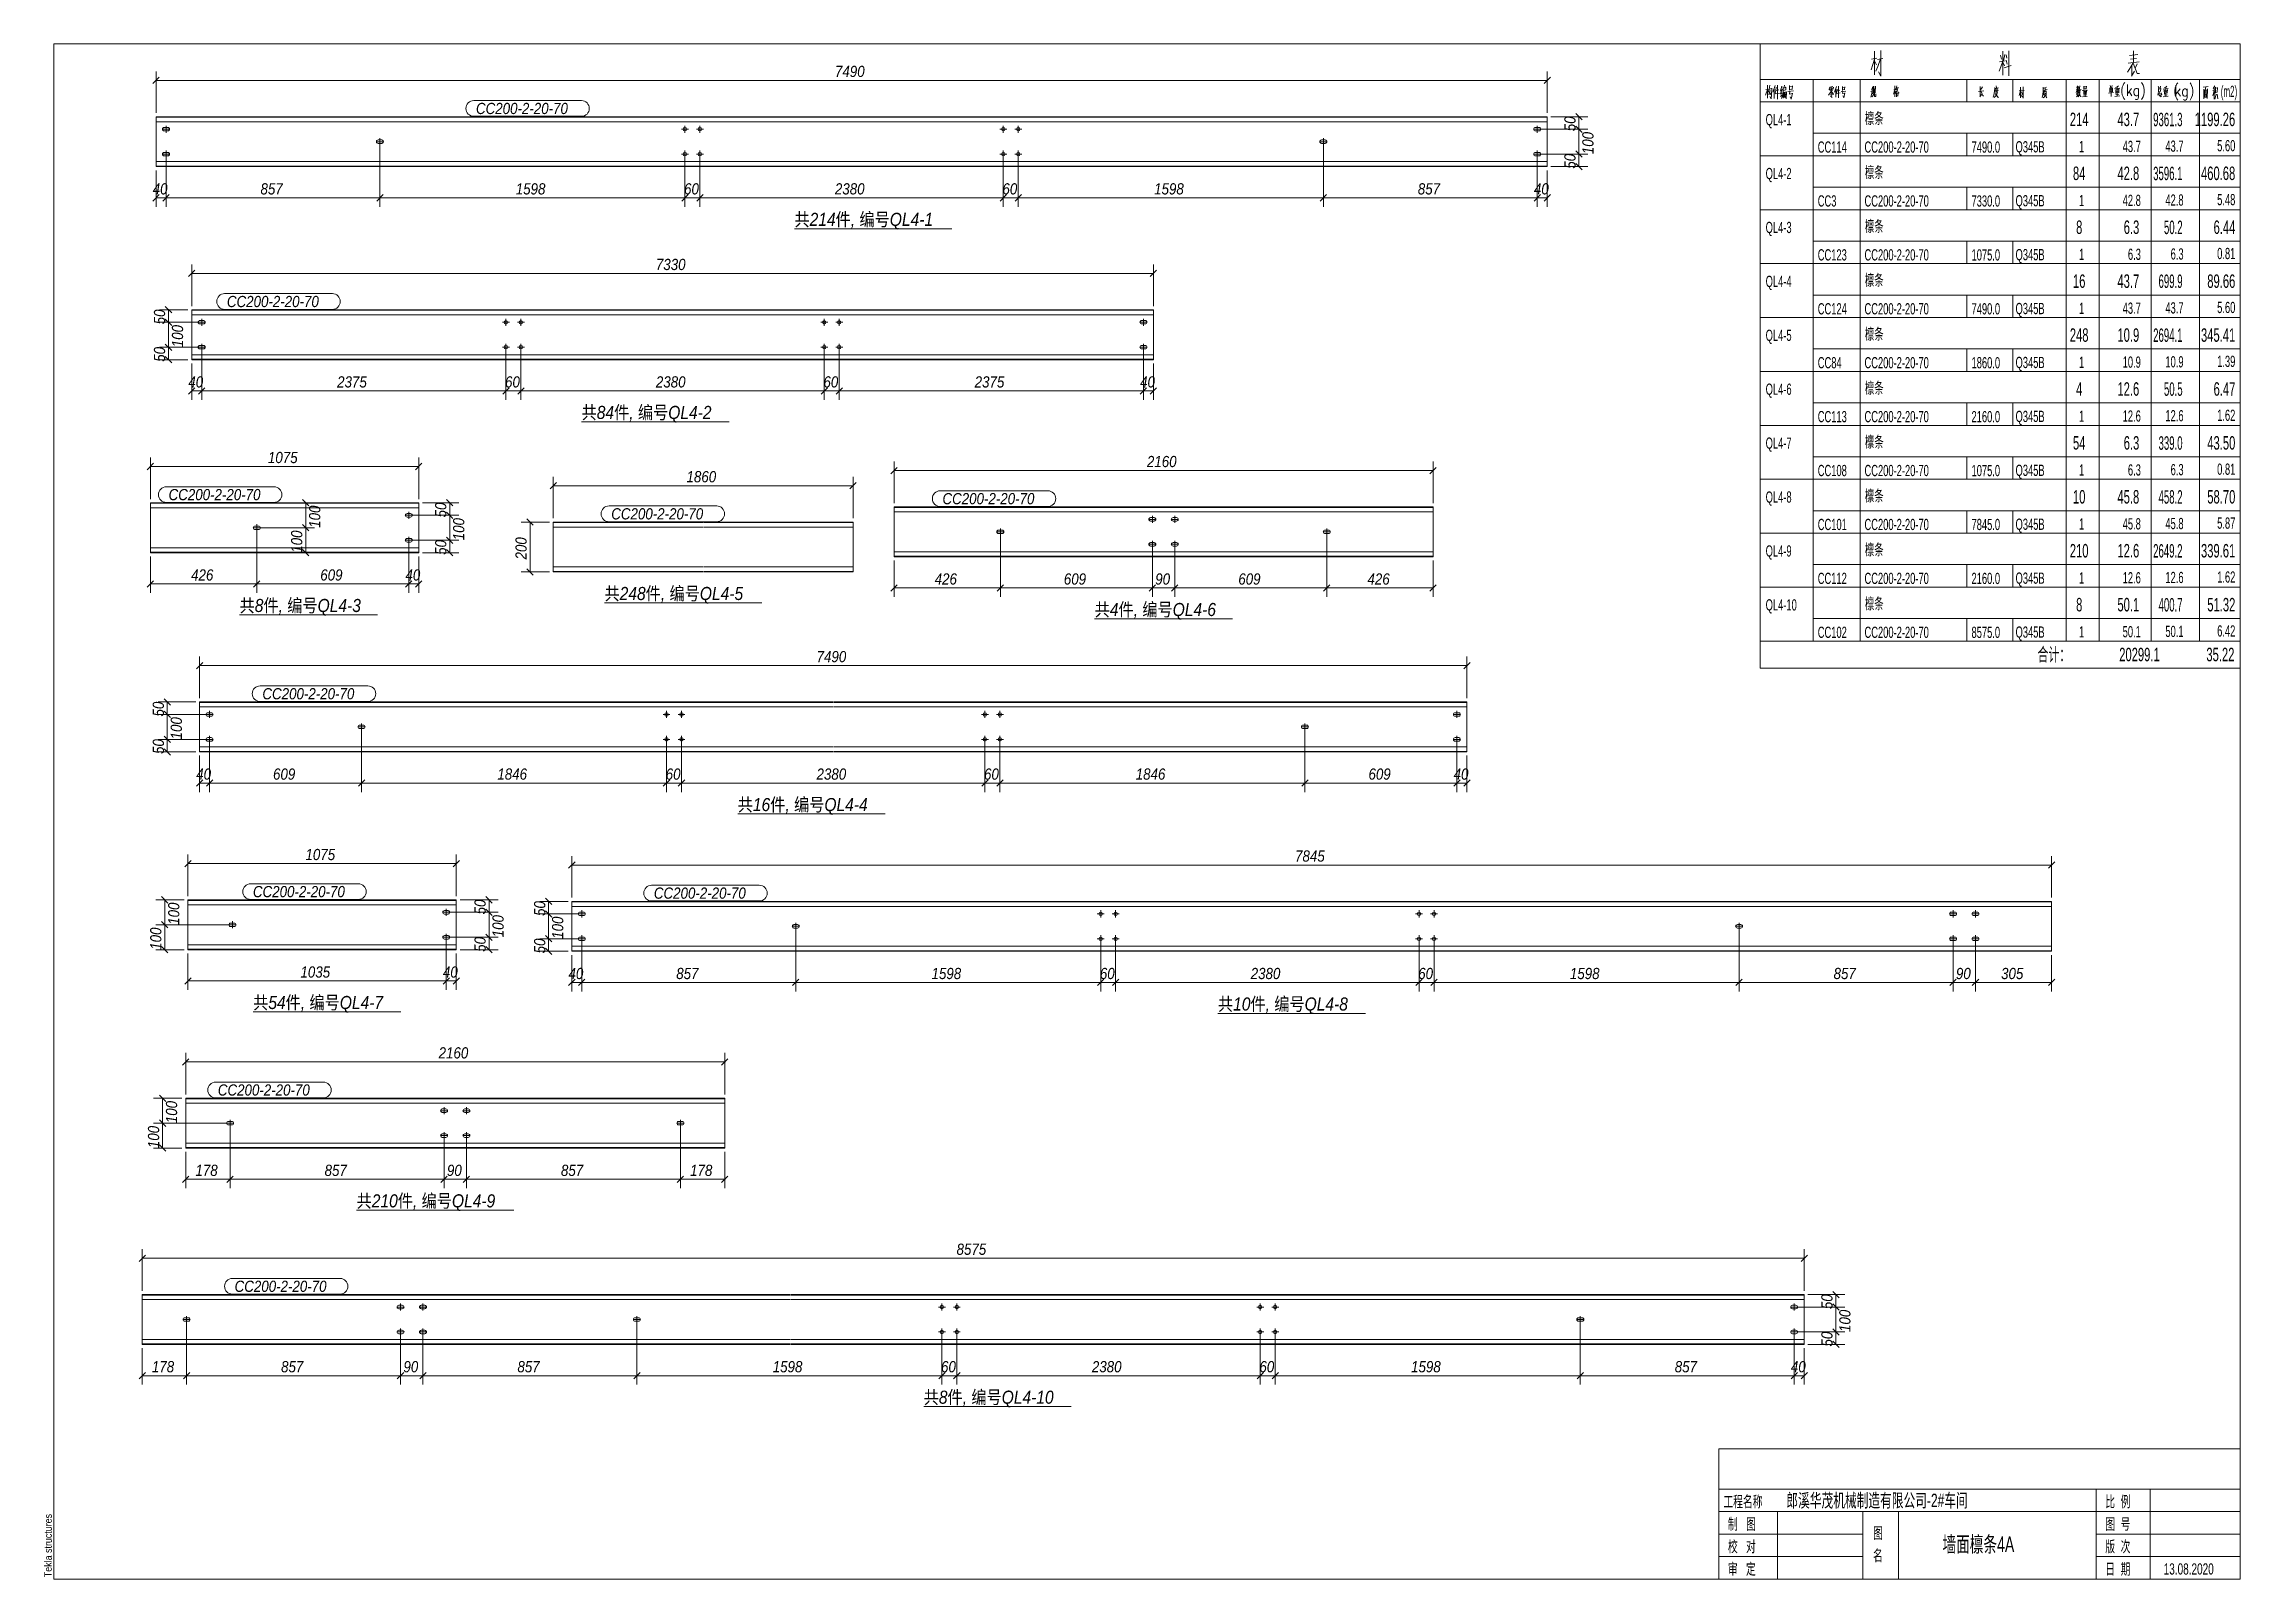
# Model space of a CAD drawing. Extents: x 857 to 4439, y -1249 to 4637.
# Drawn here: x 857 to 1444, y 2157 to 2567 of the extents above; entities that cross this region are included whole.
import ezdxf

# ---------------------------------------------------------------- set-up
doc = ezdxf.new("R2010")
doc.units = 0
doc.header["$LTSCALE"] = 1000
doc.header["$MEASUREMENT"] = 0
doc.linetypes.add('XKITLINE00', pattern=[0])
doc.linetypes.add('XKITLINE02', pattern=[4, 2, -2])
for name, color, linetype, lineweight in [('Bolt', 7, 'Continuous', 0), ('DrawingSheet', 5, 'Continuous', 0), ('OtherObjectType', 1, 'Continuous', 0), ('Part', 2, 'Continuous', 0), ('PartMark', 3, 'Continuous', 0), ('Z-DIMENSIONS', 1, 'Continuous', 0)]:
    doc.layers.add(name, color=color, linetype=linetype, lineweight=lineweight)
doc.styles.add('Arial', font='arial.ttf')
doc.styles.add('Arial Italic', font='ariali.ttf')
doc.styles.add('宋体', font='arial.ttf')

# ---------------------------------------------------------------- blocks, each defined once
blk = doc.blocks.new('墙面檩条4A')
at = {"layer": 'Bolt', "color": 3, "linetype": 'XKITLINE00', "lineweight": 0}
for p, q in [((35.01, 393.16), (35.01, 391.29)), ((173.6, 391.29), (173.6, 393.16)), ((177.6, 391.29), (177.6, 393.16)), ((258.64, 391.29), (258.64, 393.16)), ((262.64, 391.29), (262.64, 393.16)), ((401.27, 393.16), (401.27, 391.29)), ((34.11, 392.4), (34.07, 392.23)), ((34.07, 392.23), (34.07, 392.23)), ((34.07, 392.23), (34.11, 392.05)), ((35.94, 392.23), (34.07, 392.23)), ((34.21, 392.56), (34.11, 392.4)), ((34.11, 392.05), (34.21, 391.9)), ((34.36, 392.66), (34.21, 392.56)), ((34.21, 391.9), (34.36, 391.79)), ((34.54, 392.69), (34.36, 392.66)), ((34.36, 391.79), (34.54, 391.76)), ((35.47, 392.69), (34.54, 392.69)), ((34.54, 391.76), (35.47, 391.76)), ((35.65, 392.66), (35.47, 392.69)), ((35.47, 391.76), (35.65, 391.79)), ((35.8, 392.56), (35.65, 392.66)), ((35.65, 391.79), (35.8, 391.9)), ((35.9, 392.4), (35.8, 392.56)), ((35.8, 391.9), (35.9, 392.05)), ((35.94, 392.23), (35.9, 392.4)), ((35.9, 392.05), (35.94, 392.23)), ((35.94, 392.23), (35.94, 392.23)), ((91.24, 389.07), (91.21, 388.89)), ((91.21, 388.89), (91.21, 388.89)), ((91.21, 388.89), (91.24, 388.71)), ((93.07, 388.89), (91.21, 388.89)), ((91.34, 389.22), (91.24, 389.07)), ((91.24, 388.71), (91.34, 388.56)), ((91.5, 389.32), (91.34, 389.22)), ((91.34, 388.56), (91.5, 388.46)), ((91.67, 389.36), (91.5, 389.32)), ((91.5, 388.46), (91.67, 388.43)), ((92.61, 389.36), (91.67, 389.36)), ((91.67, 388.43), (92.61, 388.43)), ((92.14, 389.83), (92.14, 387.96)), ((92.79, 389.32), (92.61, 389.36)), ((92.61, 388.43), (92.79, 388.46)), ((92.94, 389.22), (92.79, 389.32)), ((92.79, 388.46), (92.94, 388.56)), ((93.04, 389.07), (92.94, 389.22)), ((92.94, 388.56), (93.04, 388.71)), ((93.07, 388.89), (93.04, 389.07)), ((93.04, 388.71), (93.07, 388.89)), ((93.07, 388.89), (93.07, 388.89)), ((174.54, 392.23), (172.67, 392.23)), ((178.54, 392.23), (176.67, 392.23)), ((259.57, 392.23), (257.7, 392.23)), ((263.57, 392.23), (261.7, 392.23)), ((343.24, 389.07), (343.2, 388.89)), ((343.2, 388.89), (343.2, 388.89)), ((343.2, 388.89), (343.24, 388.71)), ((345.07, 388.89), (343.2, 388.89)), ((343.34, 389.22), (343.24, 389.07)), ((343.24, 388.71), (343.34, 388.56)), ((343.49, 389.32), (343.34, 389.22)), ((343.34, 388.56), (343.49, 388.46)), ((343.67, 389.36), (343.49, 389.32)), ((343.49, 388.46), (343.67, 388.43)), ((344.6, 389.36), (343.67, 389.36)), ((343.67, 388.43), (344.6, 388.43)), ((344.14, 389.83), (344.14, 387.96)), ((344.78, 389.32), (344.6, 389.36)), ((344.6, 388.43), (344.78, 388.46)), ((344.93, 389.22), (344.78, 389.32)), ((344.78, 388.46), (344.93, 388.56)), ((345.04, 389.07), (344.93, 389.22)), ((344.93, 388.56), (345.04, 388.71)), ((345.07, 388.89), (345.04, 389.07)), ((345.04, 388.71), (345.07, 388.89)), ((345.07, 388.89), (345.07, 388.89)), ((400.37, 392.4), (400.34, 392.23)), ((400.34, 392.23), (400.34, 392.23)), ((400.34, 392.23), (400.37, 392.05)), ((402.2, 392.23), (400.34, 392.23)), ((400.47, 392.56), (400.37, 392.4)), ((400.37, 392.05), (400.47, 391.9)), ((400.63, 392.66), (400.47, 392.56)), ((400.47, 391.9), (400.63, 391.79)), ((400.8, 392.69), (400.63, 392.66)), ((400.63, 391.79), (400.8, 391.76)), ((401.74, 392.69), (400.8, 392.69)), ((400.8, 391.76), (401.74, 391.76)), ((401.92, 392.66), (401.74, 392.69)), ((401.74, 391.76), (401.92, 391.79)), ((402.07, 392.56), (401.92, 392.66)), ((401.92, 391.79), (402.07, 391.9)), ((402.17, 392.4), (402.07, 392.56)), ((402.07, 391.9), (402.17, 392.05)), ((402.2, 392.23), (402.17, 392.4)), ((402.17, 392.05), (402.2, 392.23)), ((402.2, 392.23), (402.2, 392.23)), ((34.11, 385.74), (34.07, 385.56)), ((34.07, 385.56), (34.07, 385.56)), ((34.07, 385.56), (34.11, 385.38)), ((35.94, 385.56), (34.07, 385.56)), ((34.21, 385.89), (34.11, 385.74)), ((34.11, 385.38), (34.21, 385.23)), ((34.36, 385.99), (34.21, 385.89)), ((34.21, 385.23), (34.36, 385.13)), ((34.54, 386.03), (34.36, 385.99)), ((34.36, 385.13), (34.54, 385.09)), ((35.47, 386.03), (34.54, 386.03)), ((34.54, 385.09), (35.47, 385.09)), ((35.01, 386.49), (35.01, 384.63)), ((35.65, 385.99), (35.47, 386.03)), ((35.47, 385.09), (35.65, 385.13)), ((35.8, 385.89), (35.65, 385.99)), ((35.65, 385.13), (35.8, 385.23)), ((35.9, 385.74), (35.8, 385.89)), ((35.8, 385.23), (35.9, 385.38)), ((35.94, 385.56), (35.9, 385.74)), ((35.9, 385.38), (35.94, 385.56)), ((35.94, 385.56), (35.94, 385.56)), ((174.54, 385.56), (172.67, 385.56)), ((173.6, 384.63), (173.6, 386.49)), ((178.54, 385.56), (176.67, 385.56)), ((177.6, 384.63), (177.6, 386.49)), ((259.57, 385.56), (257.7, 385.56)), ((258.64, 384.63), (258.64, 386.49)), ((263.57, 385.56), (261.7, 385.56)), ((262.64, 384.63), (262.64, 386.49)), ((400.37, 385.74), (400.34, 385.56)), ((400.34, 385.56), (400.34, 385.56)), ((400.34, 385.56), (400.37, 385.38)), ((402.2, 385.56), (400.34, 385.56)), ((400.47, 385.89), (400.37, 385.74)), ((400.37, 385.38), (400.47, 385.23)), ((400.63, 385.99), (400.47, 385.89)), ((400.47, 385.23), (400.63, 385.13)), ((400.8, 386.03), (400.63, 385.99)), ((400.63, 385.13), (400.8, 385.09)), ((401.74, 386.03), (400.8, 386.03)), ((400.8, 385.09), (401.74, 385.09)), ((401.27, 386.49), (401.27, 384.63)), ((401.92, 385.99), (401.74, 386.03)), ((401.74, 385.09), (401.92, 385.13)), ((402.07, 385.89), (401.92, 385.99)), ((401.92, 385.13), (402.07, 385.23)), ((402.17, 385.74), (402.07, 385.89)), ((402.07, 385.23), (402.17, 385.38)), ((402.2, 385.56), (402.17, 385.74)), ((402.17, 385.38), (402.2, 385.56)), ((402.2, 385.56), (402.2, 385.56)), ((43.63, 340.84), (43.59, 340.66)), ((43.59, 340.66), (43.59, 340.66)), ((43.59, 340.66), (43.63, 340.48)), ((43.59, 340.66), (45.46, 340.66)), ((43.73, 340.99), (43.63, 340.84)), ((43.63, 340.48), (43.73, 340.33)), ((43.88, 341.09), (43.73, 340.99)), ((43.73, 340.33), (43.88, 340.23)), ((44.06, 341.13), (43.88, 341.09)), ((43.88, 340.23), (44.06, 340.2)), ((44.99, 341.13), (44.06, 341.13)), ((44.53, 339.73), (44.53, 341.6)), ((45.17, 341.09), (44.99, 341.13)), ((44.99, 340.2), (45.17, 340.23)), ((45.32, 340.99), (45.17, 341.09)), ((45.17, 340.23), (45.32, 340.33)), ((45.43, 340.84), (45.32, 340.99)), ((45.32, 340.33), (45.43, 340.48)), ((45.46, 340.66), (45.43, 340.84)), ((45.43, 340.48), (45.46, 340.66)), ((45.46, 340.66), (45.46, 340.66)), ((124.85, 340.66), (126.72, 340.66)), ((125.79, 339.73), (125.79, 341.6)), ((128.85, 340.66), (130.72, 340.66)), ((129.79, 339.73), (129.79, 341.6)), ((209.89, 340.66), (211.75, 340.66)), ((210.82, 339.73), (210.82, 341.6)), ((213.89, 340.66), (215.75, 340.66)), ((214.82, 339.73), (214.82, 341.6)), ((295.18, 340.84), (295.15, 340.66)), ((295.15, 340.66), (295.15, 340.66)), ((295.15, 340.66), (295.18, 340.48)), ((295.15, 340.66), (297.01, 340.66)), ((295.28, 340.99), (295.18, 340.84)), ((295.18, 340.48), (295.28, 340.33)), ((295.44, 341.09), (295.28, 340.99)), ((295.28, 340.33), (295.44, 340.23)), ((295.61, 341.13), (295.44, 341.09)), ((295.44, 340.23), (295.61, 340.2)), ((296.55, 341.13), (295.61, 341.13)), ((296.08, 339.73), (296.08, 341.6)), ((296.73, 341.09), (296.55, 341.13)), ((296.55, 340.2), (296.73, 340.23)), ((296.88, 340.99), (296.73, 341.09)), ((296.73, 340.23), (296.88, 340.33)), ((296.98, 340.84), (296.88, 340.99)), ((296.88, 340.33), (296.98, 340.48)), ((297.01, 340.66), (296.98, 340.84)), ((296.98, 340.48), (297.01, 340.66)), ((297.01, 340.66), (297.01, 340.66)), ((43.88, 334.43), (43.73, 334.33)), ((44.06, 334.46), (43.88, 334.43)), ((44.06, 340.2), (44.99, 340.2)), ((44.99, 334.46), (44.06, 334.46)), ((44.53, 333.06), (44.53, 334.93)), ((45.17, 334.43), (44.99, 334.46)), ((45.32, 334.33), (45.17, 334.43)), ((125.79, 333.06), (125.79, 334.93)), ((129.79, 333.06), (129.79, 334.93)), ((210.82, 333.06), (210.82, 334.93)), ((214.82, 333.06), (214.82, 334.93)), ((295.44, 334.43), (295.28, 334.33)), ((295.61, 334.46), (295.44, 334.43)), ((295.61, 340.2), (296.55, 340.2)), ((296.55, 334.46), (295.61, 334.46)), ((296.08, 333.06), (296.08, 334.93)), ((296.73, 334.43), (296.55, 334.46)), ((296.88, 334.33), (296.73, 334.43)), ((43.63, 334.18), (43.59, 334)), ((43.59, 334), (43.59, 334)), ((43.59, 334), (43.63, 333.82)), ((43.59, 334), (45.46, 334)), ((43.73, 334.33), (43.63, 334.18)), ((43.63, 333.82), (43.73, 333.67)), ((43.73, 333.67), (43.88, 333.57)), ((43.88, 333.57), (44.06, 333.53)), ((44.06, 333.53), (44.99, 333.53)), ((44.99, 333.53), (45.17, 333.57)), ((45.17, 333.57), (45.32, 333.67)), ((45.43, 334.18), (45.32, 334.33)), ((45.32, 333.67), (45.43, 333.82)), ((45.46, 334), (45.43, 334.18)), ((45.43, 333.82), (45.46, 334)), ((45.46, 334), (45.46, 334)), ((124.85, 334), (126.72, 334)), ((128.85, 334), (130.72, 334)), ((209.89, 334), (211.75, 334)), ((213.89, 334), (215.75, 334)), ((295.18, 334.18), (295.15, 334)), ((295.15, 334), (295.15, 334)), ((295.15, 334), (295.18, 333.82)), ((295.15, 334), (297.01, 334)), ((295.28, 334.33), (295.18, 334.18)), ((295.18, 333.82), (295.28, 333.67)), ((295.28, 333.67), (295.44, 333.57)), ((295.44, 333.57), (295.61, 333.53)), ((295.61, 333.53), (296.55, 333.53)), ((296.55, 333.53), (296.73, 333.57)), ((296.73, 333.57), (296.88, 333.67)), ((296.98, 334.18), (296.88, 334.33)), ((296.88, 333.67), (296.98, 333.82)), ((297.01, 334), (296.98, 334.18)), ((296.98, 333.82), (297.01, 334)), ((297.01, 334), (297.01, 334)), ((98.95, 289.28), (98.92, 289.1)), ((98.92, 289.1), (98.92, 289.1)), ((98.92, 289.1), (98.95, 288.92)), ((100.78, 289.1), (98.92, 289.1)), ((99.05, 289.43), (98.95, 289.28)), ((98.95, 288.92), (99.05, 288.77)), ((99.2, 289.53), (99.05, 289.43)), ((99.05, 288.77), (99.2, 288.67)), ((99.38, 289.57), (99.2, 289.53)), ((99.2, 288.67), (99.38, 288.63)), ((100.32, 289.57), (99.38, 289.57)), ((99.38, 288.63), (100.32, 288.63)), ((99.85, 290.03), (99.85, 288.17)), ((100.49, 289.53), (100.32, 289.57)), ((100.32, 288.63), (100.49, 288.67)), ((100.65, 289.43), (100.49, 289.53)), ((100.49, 288.67), (100.65, 288.77)), ((100.75, 289.28), (100.65, 289.43)), ((100.65, 288.77), (100.75, 288.92)), ((100.78, 289.1), (100.75, 289.28)), ((100.75, 288.92), (100.78, 289.1)), ((100.78, 289.1), (100.78, 289.1)), ((297.56, 288.2), (297.52, 288.02)), ((297.52, 288.02), (297.52, 288.02)), ((297.52, 288.02), (297.56, 287.84)), ((299.39, 288.02), (297.52, 288.02)), ((297.66, 288.35), (297.56, 288.2)), ((297.56, 287.84), (297.66, 287.69)), ((297.81, 288.45), (297.66, 288.35)), ((297.66, 287.69), (297.81, 287.59)), ((297.99, 288.49), (297.81, 288.45)), ((297.81, 287.59), (297.99, 287.55)), ((298.92, 288.49), (297.99, 288.49)), ((297.99, 287.55), (298.92, 287.55)), ((298.46, 288.95), (298.46, 287.09)), ((299.1, 288.45), (298.92, 288.49)), ((298.92, 287.55), (299.1, 287.59)), ((299.25, 288.35), (299.1, 288.45)), ((299.1, 287.59), (299.25, 287.69)), ((299.36, 288.2), (299.25, 288.35)), ((299.25, 287.69), (299.36, 287.84)), ((299.39, 288.02), (299.36, 288.2)), ((299.36, 287.84), (299.39, 288.02)), ((299.39, 288.02), (299.39, 288.02)), ((303.56, 288.2), (303.52, 288.02)), ((303.52, 288.02), (303.52, 288.02)), ((303.52, 288.02), (303.56, 287.84)), ((305.39, 288.02), (303.52, 288.02)), ((303.66, 288.35), (303.56, 288.2)), ((303.56, 287.84), (303.66, 287.69)), ((303.81, 288.45), (303.66, 288.35)), ((303.66, 287.69), (303.81, 287.59)), ((303.99, 288.49), (303.81, 288.45)), ((303.81, 287.59), (303.99, 287.55)), ((304.92, 288.49), (303.99, 288.49)), ((303.99, 287.55), (304.92, 287.55)), ((304.46, 288.95), (304.46, 287.09)), ((305.1, 288.45), (304.92, 288.49)), ((304.92, 287.55), (305.1, 287.59)), ((305.25, 288.35), (305.1, 288.45)), ((305.1, 287.59), (305.25, 287.69)), ((305.36, 288.2), (305.25, 288.35)), ((305.25, 287.69), (305.36, 287.84)), ((305.39, 288.02), (305.36, 288.2)), ((305.36, 287.84), (305.39, 288.02)), ((305.39, 288.02), (305.39, 288.02)), ((58.35, 285.95), (58.32, 285.77)), ((58.32, 285.77), (58.32, 285.77)), ((58.32, 285.77), (58.35, 285.59)), ((60.18, 285.77), (58.32, 285.77)), ((58.45, 286.1), (58.35, 285.95)), ((58.35, 285.59), (58.45, 285.44)), ((58.6, 286.2), (58.45, 286.1)), ((58.45, 285.44), (58.6, 285.34)), ((58.78, 286.23), (58.6, 286.2)), ((58.6, 285.34), (58.78, 285.3)), ((59.72, 286.23), (58.78, 286.23)), ((58.78, 285.3), (59.72, 285.3)), ((59.25, 286.7), (59.25, 284.83)), ((59.89, 286.2), (59.72, 286.23)), ((59.72, 285.3), (59.89, 285.34)), ((60.05, 286.1), (59.89, 286.2)), ((59.89, 285.34), (60.05, 285.44)), ((60.15, 285.95), (60.05, 286.1)), ((60.05, 285.44), (60.15, 285.59)), ((60.18, 285.77), (60.15, 285.95)), ((60.15, 285.59), (60.18, 285.77)), ((60.18, 285.77), (60.18, 285.77)), ((98.95, 282.61), (98.92, 282.43)), ((98.92, 282.43), (98.92, 282.43)), ((98.92, 282.43), (98.95, 282.26)), ((100.78, 282.43), (98.92, 282.43)), ((99.05, 282.76), (98.95, 282.61)), ((98.95, 282.26), (99.05, 282.1)), ((99.2, 282.87), (99.05, 282.76)), ((99.05, 282.1), (99.2, 282)), ((99.38, 282.9), (99.2, 282.87)), ((99.2, 282), (99.38, 281.97)), ((100.32, 282.9), (99.38, 282.9)), ((99.38, 281.97), (100.32, 281.97)), ((99.85, 283.37), (99.85, 281.5)), ((100.49, 282.87), (100.32, 282.9)), ((100.32, 281.97), (100.49, 282)), ((100.65, 282.76), (100.49, 282.87)), ((100.49, 282), (100.65, 282.1)), ((100.75, 282.61), (100.65, 282.76)), ((100.65, 282.1), (100.75, 282.26)), ((100.78, 282.43), (100.75, 282.61)), ((100.75, 282.26), (100.78, 282.43)), ((100.78, 282.43), (100.78, 282.43)), ((256.96, 284.87), (256.92, 284.69)), ((256.92, 284.69), (256.92, 284.69)), ((256.92, 284.69), (256.96, 284.51)), ((258.79, 284.69), (256.92, 284.69)), ((257.06, 285.02), (256.96, 284.87)), ((256.96, 284.51), (257.06, 284.36)), ((257.21, 285.12), (257.06, 285.02)), ((257.06, 284.36), (257.21, 284.26)), ((257.39, 285.15), (257.21, 285.12)), ((257.21, 284.26), (257.39, 284.22)), ((258.32, 285.15), (257.39, 285.15)), ((257.39, 284.22), (258.32, 284.22)), ((257.86, 285.62), (257.86, 283.75)), ((258.5, 285.12), (258.32, 285.15)), ((258.32, 284.22), (258.5, 284.26)), ((258.65, 285.02), (258.5, 285.12)), ((258.5, 284.26), (258.65, 284.36)), ((258.76, 284.87), (258.65, 285.02)), ((258.65, 284.36), (258.76, 284.51)), ((258.79, 284.69), (258.76, 284.87)), ((258.76, 284.51), (258.79, 284.69)), ((258.79, 284.69), (258.79, 284.69)), ((297.66, 281.68), (297.56, 281.53)), ((297.81, 281.79), (297.66, 281.68)), ((297.99, 281.82), (297.81, 281.79)), ((298.92, 281.82), (297.99, 281.82)), ((298.46, 282.29), (298.46, 280.42)), ((299.1, 281.79), (298.92, 281.82)), ((299.25, 281.68), (299.1, 281.79)), ((299.36, 281.53), (299.25, 281.68)), ((303.66, 281.68), (303.56, 281.53)), ((303.81, 281.79), (303.66, 281.68)), ((303.99, 281.82), (303.81, 281.79)), ((304.92, 281.82), (303.99, 281.82)), ((304.46, 282.29), (304.46, 280.42)), ((305.1, 281.79), (304.92, 281.82)), ((305.25, 281.68), (305.1, 281.79)), ((305.36, 281.53), (305.25, 281.68)), ((344.16, 284.87), (344.12, 284.69)), ((344.12, 284.69), (344.12, 284.69)), ((344.12, 284.69), (344.16, 284.51)), ((345.99, 284.69), (344.12, 284.69)), ((344.26, 285.02), (344.16, 284.87)), ((344.16, 284.51), (344.26, 284.36)), ((344.41, 285.12), (344.26, 285.02)), ((344.26, 284.36), (344.41, 284.26)), ((344.59, 285.15), (344.41, 285.12)), ((344.41, 284.26), (344.59, 284.22)), ((345.52, 285.15), (344.59, 285.15)), ((344.59, 284.22), (345.52, 284.22)), ((345.06, 285.62), (345.06, 283.75)), ((345.7, 285.12), (345.52, 285.15)), ((345.52, 284.22), (345.7, 284.26)), ((345.85, 285.02), (345.7, 285.12)), ((345.7, 284.26), (345.85, 284.36)), ((345.96, 284.87), (345.85, 285.02)), ((345.85, 284.36), (345.96, 284.51)), ((345.99, 284.69), (345.96, 284.87)), ((345.96, 284.51), (345.99, 284.69)), ((345.99, 284.69), (345.99, 284.69)), ((297.56, 281.53), (297.52, 281.35)), ((297.52, 281.35), (297.52, 281.35)), ((297.52, 281.35), (297.56, 281.18)), ((299.39, 281.35), (297.52, 281.35)), ((297.56, 281.18), (297.66, 281.02)), ((297.66, 281.02), (297.81, 280.92)), ((297.81, 280.92), (297.99, 280.89)), ((297.99, 280.89), (298.92, 280.89)), ((298.92, 280.89), (299.1, 280.92)), ((299.1, 280.92), (299.25, 281.02)), ((299.25, 281.02), (299.36, 281.18)), ((299.39, 281.35), (299.36, 281.53)), ((299.36, 281.18), (299.39, 281.35)), ((299.39, 281.35), (299.39, 281.35)), ((303.56, 281.53), (303.52, 281.35)), ((303.52, 281.35), (303.52, 281.35)), ((303.52, 281.35), (303.56, 281.18)), ((305.39, 281.35), (303.52, 281.35)), ((303.56, 281.18), (303.66, 281.02)), ((303.66, 281.02), (303.81, 280.92)), ((303.81, 280.92), (303.99, 280.89)), ((303.99, 280.89), (304.92, 280.89)), ((304.92, 280.89), (305.1, 280.92)), ((305.1, 280.92), (305.25, 281.02)), ((305.25, 281.02), (305.36, 281.18)), ((305.39, 281.35), (305.36, 281.53)), ((305.36, 281.18), (305.39, 281.35)), ((305.39, 281.35), (305.39, 281.35)), ((45.73, 236.1), (45.69, 235.92)), ((45.69, 235.92), (45.69, 235.92)), ((45.69, 235.92), (45.73, 235.74)), ((45.69, 235.92), (47.56, 235.92)), ((45.83, 236.25), (45.73, 236.1)), ((45.73, 235.74), (45.83, 235.59)), ((45.98, 236.35), (45.83, 236.25)), ((45.83, 235.59), (45.98, 235.49)), ((46.16, 236.39), (45.98, 236.35)), ((45.98, 235.49), (46.16, 235.45)), ((47.09, 236.39), (46.16, 236.39)), ((46.16, 235.45), (47.09, 235.45)), ((46.63, 234.99), (46.63, 236.85)), ((47.27, 236.35), (47.09, 236.39)), ((47.09, 235.45), (47.27, 235.49)), ((47.42, 236.25), (47.27, 236.35)), ((47.27, 235.49), (47.42, 235.59)), ((47.52, 236.1), (47.42, 236.25)), ((47.42, 235.59), (47.52, 235.74)), ((47.56, 235.92), (47.52, 236.1)), ((47.52, 235.74), (47.56, 235.92)), ((47.56, 235.92), (47.56, 235.92)), ((169.62, 235.92), (167.76, 235.92)), ((168.69, 234.99), (168.69, 236.85)), ((173.62, 235.92), (171.76, 235.92)), ((172.69, 234.99), (172.69, 236.85)), ((254.66, 235.92), (252.79, 235.92)), ((253.72, 234.99), (253.72, 236.85)), ((258.66, 235.92), (256.79, 235.92)), ((257.72, 234.99), (257.72, 236.85)), ((378.93, 236.1), (378.89, 235.92)), ((378.89, 235.92), (378.89, 235.92)), ((378.89, 235.92), (378.93, 235.74)), ((378.89, 235.92), (380.76, 235.92)), ((379.03, 236.25), (378.93, 236.1)), ((378.93, 235.74), (379.03, 235.59)), ((379.18, 236.35), (379.03, 236.25)), ((379.03, 235.59), (379.18, 235.49)), ((379.36, 236.39), (379.18, 236.35)), ((379.18, 235.49), (379.36, 235.45)), ((380.29, 236.39), (379.36, 236.39)), ((379.36, 235.45), (380.29, 235.45)), ((379.82, 234.99), (379.82, 236.85)), ((380.47, 236.35), (380.29, 236.39)), ((380.29, 235.45), (380.47, 235.49)), ((380.62, 236.25), (380.47, 236.35)), ((380.47, 235.49), (380.62, 235.59)), ((380.72, 236.1), (380.62, 236.25)), ((380.62, 235.59), (380.72, 235.74)), ((380.76, 235.92), (380.72, 236.1)), ((380.72, 235.74), (380.76, 235.92)), ((380.76, 235.92), (380.76, 235.92)), ((45.73, 229.43), (45.69, 229.25)), ((45.69, 229.25), (45.69, 229.25)), ((45.69, 229.25), (45.73, 229.08)), ((45.69, 229.25), (47.56, 229.25)), ((45.83, 229.58), (45.73, 229.43)), ((45.73, 229.08), (45.83, 228.92)), ((45.98, 229.69), (45.83, 229.58)), ((45.83, 228.92), (45.98, 228.82)), ((46.16, 229.72), (45.98, 229.69)), ((45.98, 228.82), (46.16, 228.79)), ((47.09, 229.72), (46.16, 229.72)), ((46.16, 228.79), (47.09, 228.79)), ((46.63, 228.32), (46.63, 230.19)), ((47.27, 229.69), (47.09, 229.72)), ((47.09, 228.79), (47.27, 228.82)), ((47.42, 229.58), (47.27, 229.69)), ((47.27, 228.82), (47.42, 228.92)), ((47.52, 229.43), (47.42, 229.58)), ((47.42, 228.92), (47.52, 229.08)), ((47.56, 229.25), (47.52, 229.43)), ((47.52, 229.08), (47.56, 229.25)), ((47.56, 229.25), (47.56, 229.25)), ((86.33, 232.77), (86.29, 232.59)), ((86.29, 232.59), (86.29, 232.59)), ((86.29, 232.59), (86.33, 232.41)), ((86.29, 232.59), (88.16, 232.59)), ((86.43, 232.92), (86.33, 232.77)), ((86.33, 232.41), (86.43, 232.26)), ((86.58, 233.02), (86.43, 232.92)), ((86.43, 232.26), (86.58, 232.16)), ((86.76, 233.05), (86.58, 233.02)), ((86.58, 232.16), (86.76, 232.12)), ((87.69, 233.05), (86.76, 233.05)), ((86.76, 232.12), (87.69, 232.12)), ((87.23, 231.65), (87.23, 233.52)), ((87.87, 233.02), (87.69, 233.05)), ((87.69, 232.12), (87.87, 232.16)), ((88.02, 232.92), (87.87, 233.02)), ((87.87, 232.16), (88.02, 232.26)), ((88.12, 232.77), (88.02, 232.92)), ((88.02, 232.26), (88.12, 232.41)), ((88.16, 232.59), (88.12, 232.77)), ((88.12, 232.41), (88.16, 232.59)), ((88.16, 232.59), (88.16, 232.59)), ((169.62, 229.25), (167.76, 229.25)), ((168.69, 228.32), (168.69, 230.19)), ((173.62, 229.25), (171.76, 229.25)), ((172.69, 228.32), (172.69, 230.19)), ((254.66, 229.25), (252.79, 229.25)), ((253.72, 228.32), (253.72, 230.19)), ((258.66, 229.25), (256.79, 229.25)), ((257.72, 228.32), (257.72, 230.19)), ((338.33, 232.77), (338.29, 232.59)), ((338.29, 232.59), (338.29, 232.59)), ((338.29, 232.59), (338.33, 232.41)), ((338.29, 232.59), (340.16, 232.59)), ((338.43, 232.92), (338.33, 232.77)), ((338.33, 232.41), (338.43, 232.26)), ((338.58, 233.02), (338.43, 232.92)), ((338.43, 232.26), (338.58, 232.16)), ((338.76, 233.05), (338.58, 233.02)), ((338.58, 232.16), (338.76, 232.12)), ((339.69, 233.05), (338.76, 233.05)), ((338.76, 232.12), (339.69, 232.12)), ((339.22, 231.65), (339.22, 233.52)), ((339.87, 233.02), (339.69, 233.05)), ((339.69, 232.12), (339.87, 232.16)), ((340.02, 232.92), (339.87, 233.02)), ((339.87, 232.16), (340.02, 232.26)), ((340.12, 232.77), (340.02, 232.92)), ((340.02, 232.26), (340.12, 232.41)), ((340.16, 232.59), (340.12, 232.77)), ((340.12, 232.41), (340.16, 232.59)), ((340.16, 232.59), (340.16, 232.59)), ((378.93, 229.43), (378.89, 229.25)), ((378.89, 229.25), (378.89, 229.25)), ((378.89, 229.25), (378.93, 229.08)), ((378.89, 229.25), (380.76, 229.25)), ((379.03, 229.58), (378.93, 229.43)), ((378.93, 229.08), (379.03, 228.92)), ((379.18, 229.69), (379.03, 229.58)), ((379.03, 228.92), (379.18, 228.82)), ((379.36, 229.72), (379.18, 229.69)), ((379.18, 228.82), (379.36, 228.79)), ((380.29, 229.72), (379.36, 229.72)), ((379.36, 228.79), (380.29, 228.79)), ((379.82, 228.32), (379.82, 230.19)), ((380.47, 229.69), (380.29, 229.72)), ((380.29, 228.79), (380.47, 228.82)), ((380.62, 229.58), (380.47, 229.69)), ((380.47, 228.82), (380.62, 228.92)), ((380.72, 229.43), (380.62, 229.58)), ((380.62, 228.92), (380.72, 229.08)), ((380.76, 229.25), (380.72, 229.43)), ((380.72, 229.08), (380.76, 229.25)), ((380.76, 229.25), (380.76, 229.25)), ((108.97, 183.25), (108.93, 183.07)), ((108.93, 183.07), (108.93, 183.07)), ((108.93, 183.07), (108.97, 182.89)), ((110.8, 183.07), (108.93, 183.07)), ((109.07, 183.4), (108.97, 183.25)), ((108.97, 182.89), (109.07, 182.74)), ((109.22, 183.5), (109.07, 183.4)), ((109.07, 182.74), (109.22, 182.64)), ((109.4, 183.53), (109.22, 183.5)), ((109.22, 182.64), (109.4, 182.6)), ((110.33, 183.53), (109.4, 183.53)), ((109.4, 182.6), (110.33, 182.6)), ((109.86, 184), (109.86, 182.13)), ((110.51, 183.5), (110.33, 183.53)), ((110.33, 182.6), (110.51, 182.64)), ((110.66, 183.4), (110.51, 183.5)), ((110.51, 182.64), (110.66, 182.74)), ((110.76, 183.25), (110.66, 183.4)), ((110.66, 182.74), (110.76, 182.89)), ((110.8, 183.07), (110.76, 183.25)), ((110.76, 182.89), (110.8, 183.07)), ((110.8, 183.07), (110.8, 183.07)), ((145.17, 182.84), (145.13, 182.66)), ((145.13, 182.66), (145.13, 182.66)), ((145.13, 182.66), (145.17, 182.48)), ((147, 182.66), (145.13, 182.66)), ((145.27, 182.99), (145.17, 182.84)), ((145.17, 182.48), (145.27, 182.33)), ((145.42, 183.09), (145.27, 182.99)), ((145.27, 182.33), (145.42, 182.23)), ((145.6, 183.13), (145.42, 183.09)), ((145.42, 182.23), (145.6, 182.2)), ((146.53, 183.13), (145.6, 183.13)), ((145.6, 182.2), (146.53, 182.2)), ((146.06, 183.6), (146.06, 181.73)), ((146.71, 183.09), (146.53, 183.13)), ((146.53, 182.2), (146.71, 182.23)), ((146.86, 182.99), (146.71, 183.09)), ((146.71, 182.23), (146.86, 182.33)), ((146.96, 182.84), (146.86, 182.99)), ((146.86, 182.33), (146.96, 182.48)), ((147, 182.66), (146.96, 182.84)), ((146.96, 182.48), (147, 182.66)), ((147, 182.66), (147, 182.66)), ((285.6, 182.66), (283.73, 182.66)), ((284.66, 181.73), (284.66, 183.6)), ((289.6, 182.66), (287.73, 182.66)), ((288.66, 181.73), (288.66, 183.6)), ((370.63, 182.66), (368.76, 182.66)), ((369.7, 181.73), (369.7, 183.6)), ((374.63, 182.66), (372.76, 182.66)), ((373.7, 181.73), (373.7, 183.6)), ((511.43, 182.84), (511.4, 182.66)), ((511.4, 182.66), (511.4, 182.66)), ((511.4, 182.66), (511.43, 182.48)), ((513.26, 182.66), (511.4, 182.66)), ((511.53, 182.99), (511.43, 182.84)), ((511.43, 182.48), (511.53, 182.33)), ((511.68, 183.09), (511.53, 182.99)), ((511.53, 182.33), (511.68, 182.23)), ((511.86, 183.13), (511.68, 183.09)), ((511.68, 182.23), (511.86, 182.2)), ((512.8, 183.13), (511.86, 183.13)), ((511.86, 182.2), (512.8, 182.2)), ((512.33, 183.6), (512.33, 181.73)), ((512.97, 183.09), (512.8, 183.13)), ((512.8, 182.2), (512.97, 182.23)), ((513.13, 182.99), (512.97, 183.09)), ((512.97, 182.23), (513.13, 182.33)), ((513.23, 182.84), (513.13, 182.99)), ((513.13, 182.33), (513.23, 182.48)), ((513.26, 182.66), (513.23, 182.84)), ((513.23, 182.48), (513.26, 182.66)), ((513.26, 182.66), (513.26, 182.66)), ((517.43, 182.84), (517.4, 182.66)), ((517.4, 182.66), (517.4, 182.66)), ((517.4, 182.66), (517.43, 182.48)), ((519.26, 182.66), (517.4, 182.66)), ((517.53, 182.99), (517.43, 182.84)), ((517.43, 182.48), (517.53, 182.33)), ((517.68, 183.09), (517.53, 182.99)), ((517.53, 182.33), (517.68, 182.23)), ((517.86, 183.13), (517.68, 183.09)), ((517.68, 182.23), (517.86, 182.2)), ((518.8, 183.13), (517.86, 183.13)), ((517.86, 182.2), (518.8, 182.2)), ((518.33, 183.6), (518.33, 181.73)), ((518.97, 183.09), (518.8, 183.13)), ((518.8, 182.2), (518.97, 182.23)), ((519.13, 182.99), (518.97, 183.09)), ((518.97, 182.23), (519.13, 182.33)), ((519.23, 182.84), (519.13, 182.99)), ((519.13, 182.33), (519.23, 182.48)), ((519.26, 182.66), (519.23, 182.84)), ((519.23, 182.48), (519.26, 182.66)), ((519.26, 182.66), (519.26, 182.66)), ((51.83, 179.91), (51.8, 179.73)), ((51.8, 179.73), (51.8, 179.73)), ((51.8, 179.73), (51.83, 179.56)), ((53.66, 179.73), (51.8, 179.73)), ((51.93, 180.06), (51.83, 179.91)), ((51.83, 179.56), (51.93, 179.4)), ((52.08, 180.17), (51.93, 180.06)), ((51.93, 179.4), (52.08, 179.3)), ((52.26, 180.2), (52.08, 180.17)), ((52.08, 179.3), (52.26, 179.27)), ((53.2, 180.2), (52.26, 180.2)), ((52.26, 179.27), (53.2, 179.27)), ((52.73, 180.67), (52.73, 178.8)), ((53.38, 180.17), (53.2, 180.2)), ((53.2, 179.27), (53.38, 179.3)), ((53.53, 180.06), (53.38, 180.17)), ((53.38, 179.3), (53.53, 179.4)), ((53.63, 179.91), (53.53, 180.06)), ((53.53, 179.4), (53.63, 179.56)), ((53.66, 179.73), (53.63, 179.91)), ((53.63, 179.56), (53.66, 179.73)), ((53.66, 179.73), (53.66, 179.73)), ((108.97, 176.58), (108.93, 176.4)), ((108.93, 176.4), (108.93, 176.4)), ((108.93, 176.4), (108.97, 176.22)), ((110.8, 176.4), (108.93, 176.4)), ((109.07, 176.73), (108.97, 176.58)), ((108.97, 176.22), (109.07, 176.07)), ((109.22, 176.83), (109.07, 176.73)), ((109.07, 176.07), (109.22, 175.97)), ((109.4, 176.87), (109.22, 176.83)), ((110.33, 176.87), (109.4, 176.87)), ((109.86, 177.33), (109.86, 175.47)), ((110.51, 176.83), (110.33, 176.87)), ((110.66, 176.73), (110.51, 176.83)), ((110.51, 175.97), (110.66, 176.07)), ((110.76, 176.58), (110.66, 176.73)), ((110.66, 176.07), (110.76, 176.22)), ((110.8, 176.4), (110.76, 176.58)), ((110.76, 176.22), (110.8, 176.4)), ((110.8, 176.4), (110.8, 176.4)), ((145.17, 176.18), (145.13, 176)), ((145.13, 176), (145.13, 176)), ((145.13, 176), (145.17, 175.82)), ((147, 176), (145.13, 176)), ((145.27, 176.33), (145.17, 176.18)), ((145.42, 176.43), (145.27, 176.33)), ((145.6, 176.46), (145.42, 176.43)), ((146.53, 176.46), (145.6, 176.46)), ((146.06, 176.93), (146.06, 175.06)), ((146.71, 176.43), (146.53, 176.46)), ((146.86, 176.33), (146.71, 176.43)), ((146.96, 176.18), (146.86, 176.33)), ((147, 176), (146.96, 176.18)), ((146.96, 175.82), (147, 176)), ((147, 176), (147, 176)), ((202.3, 179.51), (202.26, 179.33)), ((202.26, 179.33), (202.26, 179.33)), ((202.26, 179.33), (202.3, 179.15)), ((204.13, 179.33), (202.26, 179.33)), ((202.4, 179.66), (202.3, 179.51)), ((202.3, 179.15), (202.4, 179)), ((202.55, 179.76), (202.4, 179.66)), ((202.4, 179), (202.55, 178.9)), ((202.73, 179.8), (202.55, 179.76)), ((202.55, 178.9), (202.73, 178.86)), ((203.66, 179.8), (202.73, 179.8)), ((202.73, 178.86), (203.66, 178.86)), ((203.2, 180.26), (203.2, 178.4)), ((203.84, 179.76), (203.66, 179.8)), ((203.66, 178.86), (203.84, 178.9)), ((203.99, 179.66), (203.84, 179.76)), ((203.84, 178.9), (203.99, 179)), ((204.1, 179.51), (203.99, 179.66)), ((203.99, 179), (204.1, 179.15)), ((204.13, 179.33), (204.1, 179.51)), ((204.1, 179.15), (204.13, 179.33)), ((204.13, 179.33), (204.13, 179.33)), ((285.6, 176), (283.73, 176)), ((284.66, 175.06), (284.66, 176.93)), ((289.6, 176), (287.73, 176)), ((288.66, 175.06), (288.66, 176.93)), ((370.63, 176), (368.76, 176)), ((369.7, 175.06), (369.7, 176.93)), ((374.63, 176), (372.76, 176)), ((373.7, 175.06), (373.7, 176.93)), ((454.3, 179.51), (454.26, 179.33)), ((454.26, 179.33), (454.26, 179.33)), ((454.26, 179.33), (454.3, 179.15)), ((456.13, 179.33), (454.26, 179.33)), ((454.4, 179.66), (454.3, 179.51)), ((454.3, 179.15), (454.4, 179)), ((454.55, 179.76), (454.4, 179.66)), ((454.4, 179), (454.55, 178.9)), ((454.73, 179.8), (454.55, 179.76)), ((454.55, 178.9), (454.73, 178.86)), ((455.66, 179.8), (454.73, 179.8)), ((454.73, 178.86), (455.66, 178.86)), ((455.2, 180.26), (455.2, 178.4)), ((455.84, 179.76), (455.66, 179.8)), ((455.66, 178.86), (455.84, 178.9)), ((455.99, 179.66), (455.84, 179.76)), ((455.84, 178.9), (455.99, 179)), ((456.09, 179.51), (455.99, 179.66)), ((455.99, 179), (456.09, 179.15)), ((456.13, 179.33), (456.09, 179.51)), ((456.09, 179.15), (456.13, 179.33)), ((456.13, 179.33), (456.13, 179.33)), ((511.43, 176.18), (511.4, 176)), ((511.4, 176), (511.4, 176)), ((511.4, 176), (511.43, 175.82)), ((513.26, 176), (511.4, 176)), ((511.53, 176.33), (511.43, 176.18)), ((511.68, 176.43), (511.53, 176.33)), ((511.86, 176.46), (511.68, 176.43)), ((512.8, 176.46), (511.86, 176.46)), ((512.33, 176.93), (512.33, 175.06)), ((512.97, 176.43), (512.8, 176.46)), ((513.13, 176.33), (512.97, 176.43)), ((513.23, 176.18), (513.13, 176.33)), ((513.26, 176), (513.23, 176.18)), ((513.23, 175.82), (513.26, 176)), ((513.26, 176), (513.26, 176)), ((517.43, 176.18), (517.4, 176)), ((517.4, 176), (517.4, 176)), ((517.4, 176), (517.43, 175.82)), ((519.26, 176), (517.4, 176)), ((517.53, 176.33), (517.43, 176.18)), ((517.68, 176.43), (517.53, 176.33)), ((517.86, 176.46), (517.68, 176.43)), ((518.8, 176.46), (517.86, 176.46)), ((518.33, 176.93), (518.33, 175.06)), ((518.97, 176.43), (518.8, 176.46)), ((519.13, 176.33), (518.97, 176.43)), ((519.23, 176.18), (519.13, 176.33)), ((519.26, 176), (519.23, 176.18)), ((519.23, 175.82), (519.26, 176)), ((519.26, 176), (519.26, 176)), ((109.22, 175.97), (109.4, 175.93)), ((109.4, 175.93), (110.33, 175.93)), ((110.33, 175.93), (110.51, 175.97)), ((145.17, 175.82), (145.27, 175.67)), ((145.27, 175.67), (145.42, 175.57)), ((145.42, 175.57), (145.6, 175.53)), ((145.6, 175.53), (146.53, 175.53)), ((146.53, 175.53), (146.71, 175.57)), ((146.71, 175.57), (146.86, 175.67)), ((146.86, 175.67), (146.96, 175.82)), ((511.43, 175.82), (511.53, 175.67)), ((511.53, 175.67), (511.68, 175.57)), ((511.68, 175.57), (511.86, 175.53)), ((511.86, 175.53), (512.8, 175.53)), ((512.8, 175.53), (512.97, 175.57)), ((512.97, 175.57), (513.13, 175.67)), ((513.13, 175.67), (513.23, 175.82)), ((517.43, 175.82), (517.53, 175.67)), ((517.53, 175.67), (517.68, 175.57)), ((517.68, 175.57), (517.86, 175.53)), ((517.86, 175.53), (518.8, 175.53)), ((518.8, 175.53), (518.97, 175.57)), ((518.97, 175.57), (519.13, 175.67)), ((519.13, 175.67), (519.23, 175.82)), ((108.37, 130.27), (108.33, 130.09)), ((108.33, 130.09), (108.33, 130.09)), ((108.33, 130.09), (108.37, 129.91)), ((110.2, 130.09), (108.33, 130.09)), ((108.47, 130.42), (108.37, 130.27)), ((108.37, 129.91), (108.47, 129.76)), ((108.62, 130.52), (108.47, 130.42)), ((108.47, 129.76), (108.62, 129.66)), ((108.8, 130.56), (108.62, 130.52)), ((108.62, 129.66), (108.8, 129.62)), ((109.73, 130.56), (108.8, 130.56)), ((108.8, 129.62), (109.73, 129.62)), ((109.27, 131.02), (109.27, 129.16)), ((109.91, 130.52), (109.73, 130.56)), ((109.73, 129.62), (109.91, 129.66)), ((110.06, 130.42), (109.91, 130.52)), ((109.91, 129.66), (110.06, 129.76)), ((110.16, 130.27), (110.06, 130.42)), ((110.06, 129.76), (110.16, 129.91)), ((110.2, 130.09), (110.16, 130.27)), ((110.16, 129.91), (110.2, 130.09)), ((110.2, 130.09), (110.2, 130.09)), ((114.37, 130.27), (114.33, 130.09)), ((114.33, 130.09), (114.33, 130.09)), ((114.33, 130.09), (114.37, 129.91)), ((116.2, 130.09), (114.33, 130.09)), ((114.47, 130.42), (114.37, 130.27)), ((114.37, 129.91), (114.47, 129.76)), ((114.62, 130.52), (114.47, 130.42)), ((114.47, 129.76), (114.62, 129.66)), ((114.8, 130.56), (114.62, 130.52)), ((114.62, 129.66), (114.8, 129.62)), ((115.73, 130.56), (114.8, 130.56)), ((114.8, 129.62), (115.73, 129.62)), ((115.27, 131.02), (115.27, 129.16)), ((115.91, 130.52), (115.73, 130.56)), ((115.73, 129.62), (115.91, 129.66)), ((116.06, 130.42), (115.91, 130.52)), ((115.91, 129.66), (116.06, 129.76)), ((116.16, 130.27), (116.06, 130.42)), ((116.06, 129.76), (116.16, 129.91)), ((116.2, 130.09), (116.16, 130.27)), ((116.16, 129.91), (116.2, 130.09)), ((116.2, 130.09), (116.2, 130.09)), ((51.23, 126.94), (51.2, 126.76)), ((51.2, 126.76), (51.2, 126.76)), ((51.2, 126.76), (51.23, 126.58)), ((53.07, 126.76), (51.2, 126.76)), ((51.34, 127.09), (51.23, 126.94)), ((51.23, 126.58), (51.34, 126.43)), ((51.49, 127.19), (51.34, 127.09)), ((51.34, 126.43), (51.49, 126.33)), ((51.67, 127.22), (51.49, 127.19)), ((51.49, 126.33), (51.67, 126.29)), ((52.6, 127.22), (51.67, 127.22)), ((51.67, 126.29), (52.6, 126.29)), ((52.13, 127.69), (52.13, 125.82)), ((52.78, 127.19), (52.6, 127.22)), ((52.6, 126.29), (52.78, 126.33)), ((52.93, 127.09), (52.78, 127.19)), ((52.78, 126.33), (52.93, 126.43)), ((53.03, 126.94), (52.93, 127.09)), ((52.93, 126.43), (53.03, 126.58)), ((53.07, 126.76), (53.03, 126.94)), ((53.03, 126.58), (53.07, 126.76)), ((53.07, 126.76), (53.07, 126.76)), ((108.37, 123.6), (108.33, 123.42)), ((108.33, 123.42), (108.33, 123.42)), ((108.33, 123.42), (108.37, 123.25)), ((110.2, 123.42), (108.33, 123.42)), ((108.47, 123.75), (108.37, 123.6)), ((108.37, 123.25), (108.47, 123.09)), ((108.62, 123.86), (108.47, 123.75)), ((108.8, 123.89), (108.62, 123.86)), ((109.73, 123.89), (108.8, 123.89)), ((109.27, 124.36), (109.27, 122.49)), ((109.91, 123.86), (109.73, 123.89)), ((110.06, 123.75), (109.91, 123.86)), ((110.16, 123.6), (110.06, 123.75)), ((110.06, 123.09), (110.16, 123.25)), ((110.2, 123.42), (110.16, 123.6)), ((110.16, 123.25), (110.2, 123.42)), ((110.2, 123.42), (110.2, 123.42)), ((114.37, 123.6), (114.33, 123.42)), ((114.33, 123.42), (114.33, 123.42)), ((114.33, 123.42), (114.37, 123.25)), ((116.2, 123.42), (114.33, 123.42)), ((114.47, 123.75), (114.37, 123.6)), ((114.37, 123.25), (114.47, 123.09)), ((114.62, 123.86), (114.47, 123.75)), ((114.8, 123.89), (114.62, 123.86)), ((115.73, 123.89), (114.8, 123.89)), ((115.27, 124.36), (115.27, 122.49)), ((115.91, 123.86), (115.73, 123.89)), ((116.06, 123.75), (115.91, 123.86)), ((116.16, 123.6), (116.06, 123.75)), ((116.06, 123.09), (116.16, 123.25)), ((116.2, 123.42), (116.16, 123.6)), ((116.16, 123.25), (116.2, 123.42)), ((116.2, 123.42), (116.2, 123.42)), ((171.5, 126.94), (171.47, 126.76)), ((171.47, 126.76), (171.47, 126.76)), ((171.47, 126.76), (171.5, 126.58)), ((173.33, 126.76), (171.47, 126.76)), ((171.6, 127.09), (171.5, 126.94)), ((171.5, 126.58), (171.6, 126.43)), ((171.75, 127.19), (171.6, 127.09)), ((171.6, 126.43), (171.75, 126.33)), ((171.93, 127.22), (171.75, 127.19)), ((171.75, 126.33), (171.93, 126.29)), ((172.87, 127.22), (171.93, 127.22)), ((171.93, 126.29), (172.87, 126.29)), ((172.4, 127.69), (172.4, 125.82)), ((173.04, 127.19), (172.87, 127.22)), ((172.87, 126.29), (173.04, 126.33)), ((173.2, 127.09), (173.04, 127.19)), ((173.04, 126.33), (173.2, 126.43)), ((173.3, 126.94), (173.2, 127.09)), ((173.2, 126.43), (173.3, 126.58)), ((173.33, 126.76), (173.3, 126.94)), ((173.3, 126.58), (173.33, 126.76)), ((173.33, 126.76), (173.33, 126.76)), ((108.47, 123.09), (108.62, 122.99)), ((108.62, 122.99), (108.8, 122.96)), ((108.8, 122.96), (109.73, 122.96)), ((109.73, 122.96), (109.91, 122.99)), ((109.91, 122.99), (110.06, 123.09)), ((114.47, 123.09), (114.62, 122.99)), ((114.62, 122.99), (114.8, 122.96)), ((114.8, 122.96), (115.73, 122.96)), ((115.73, 122.96), (115.91, 122.99)), ((115.91, 122.99), (116.06, 123.09)), ((96.74, 77.83), (96.71, 77.65)), ((96.71, 77.65), (96.71, 77.65)), ((96.71, 77.65), (96.74, 77.47)), ((98.58, 77.65), (96.71, 77.65)), ((96.85, 77.98), (96.74, 77.83)), ((96.74, 77.47), (96.85, 77.32)), ((97, 78.08), (96.85, 77.98)), ((96.85, 77.32), (97, 77.22)), ((97.18, 78.12), (97, 78.08)), ((97, 77.22), (97.18, 77.19)), ((98.11, 78.12), (97.18, 78.12)), ((97.18, 77.19), (98.11, 77.19)), ((97.64, 78.59), (97.64, 76.72)), ((98.29, 78.08), (98.11, 78.12)), ((98.11, 77.19), (98.29, 77.22)), ((98.44, 77.98), (98.29, 78.08)), ((98.29, 77.22), (98.44, 77.32)), ((98.54, 77.83), (98.44, 77.98)), ((98.44, 77.32), (98.54, 77.47)), ((98.58, 77.65), (98.54, 77.83)), ((98.54, 77.47), (98.58, 77.65)), ((98.58, 77.65), (98.58, 77.65)), ((102.74, 77.83), (102.71, 77.65)), ((102.71, 77.65), (102.71, 77.65)), ((102.71, 77.65), (102.74, 77.47)), ((104.58, 77.65), (102.71, 77.65)), ((102.85, 77.98), (102.74, 77.83)), ((102.74, 77.47), (102.85, 77.32)), ((103, 78.08), (102.85, 77.98)), ((102.85, 77.32), (103, 77.22)), ((103.18, 78.12), (103, 78.08)), ((103, 77.22), (103.18, 77.19)), ((104.11, 78.12), (103.18, 78.12)), ((103.18, 77.19), (104.11, 77.19)), ((103.64, 78.59), (103.64, 76.72)), ((104.29, 78.08), (104.11, 78.12)), ((104.11, 77.19), (104.29, 77.22)), ((104.44, 77.98), (104.29, 78.08)), ((104.29, 77.22), (104.44, 77.32)), ((104.54, 77.83), (104.44, 77.98)), ((104.44, 77.32), (104.54, 77.47)), ((104.58, 77.65), (104.54, 77.83)), ((104.54, 77.47), (104.58, 77.65)), ((104.58, 77.65), (104.58, 77.65)), ((243.17, 77.65), (241.31, 77.65)), ((242.24, 76.72), (242.24, 78.59)), ((247.17, 77.65), (245.31, 77.65)), ((246.24, 76.72), (246.24, 78.59)), ((328.21, 77.65), (326.34, 77.65)), ((327.27, 76.72), (327.27, 78.59)), ((332.21, 77.65), (330.34, 77.65)), ((331.27, 76.72), (331.27, 78.59)), ((469.01, 77.83), (468.97, 77.65)), ((468.97, 77.65), (468.97, 77.65)), ((468.97, 77.65), (469.01, 77.47)), ((470.84, 77.65), (468.97, 77.65)), ((469.11, 77.98), (469.01, 77.83)), ((469.01, 77.47), (469.11, 77.32)), ((469.26, 78.08), (469.11, 77.98)), ((469.11, 77.32), (469.26, 77.22)), ((469.44, 78.12), (469.26, 78.08)), ((469.26, 77.22), (469.44, 77.19)), ((470.37, 78.12), (469.44, 78.12)), ((469.44, 77.19), (470.37, 77.19)), ((469.91, 78.59), (469.91, 76.72)), ((470.55, 78.08), (470.37, 78.12)), ((470.37, 77.19), (470.55, 77.22)), ((470.7, 77.98), (470.55, 78.08)), ((470.55, 77.22), (470.7, 77.32)), ((470.8, 77.83), (470.7, 77.98)), ((470.7, 77.32), (470.8, 77.47)), ((470.84, 77.65), (470.8, 77.83)), ((470.8, 77.47), (470.84, 77.65)), ((470.84, 77.65), (470.84, 77.65)), ((39.61, 74.5), (39.58, 74.32)), ((39.58, 74.32), (39.58, 74.32)), ((39.58, 74.32), (39.61, 74.14)), ((41.44, 74.32), (39.58, 74.32)), ((39.71, 74.65), (39.61, 74.5)), ((39.61, 74.14), (39.71, 73.99)), ((39.86, 74.75), (39.71, 74.65)), ((39.71, 73.99), (39.86, 73.89)), ((40.04, 74.79), (39.86, 74.75)), ((39.86, 73.89), (40.04, 73.85)), ((40.98, 74.79), (40.04, 74.79)), ((40.04, 73.85), (40.98, 73.85)), ((40.51, 75.25), (40.51, 73.39)), ((41.15, 74.75), (40.98, 74.79)), ((40.98, 73.85), (41.15, 73.89)), ((41.31, 74.65), (41.15, 74.75)), ((41.15, 73.89), (41.31, 73.99)), ((41.41, 74.5), (41.31, 74.65)), ((41.31, 73.99), (41.41, 74.14)), ((41.44, 74.32), (41.41, 74.5)), ((41.41, 74.14), (41.44, 74.32)), ((41.44, 74.32), (41.44, 74.32)), ((96.74, 71.16), (96.71, 70.99)), ((96.71, 70.99), (96.71, 70.99)), ((96.71, 70.99), (96.74, 70.81)), ((98.58, 70.99), (96.71, 70.99)), ((96.85, 71.32), (96.74, 71.16)), ((96.74, 70.81), (96.85, 70.66)), ((97, 71.42), (96.85, 71.32)), ((96.85, 70.66), (97, 70.55)), ((97.18, 71.45), (97, 71.42)), ((97, 70.55), (97.18, 70.52)), ((98.11, 71.45), (97.18, 71.45)), ((97.18, 70.52), (98.11, 70.52)), ((97.64, 71.92), (97.64, 70.05)), ((98.29, 71.42), (98.11, 71.45)), ((98.11, 70.52), (98.29, 70.55)), ((98.44, 71.32), (98.29, 71.42)), ((98.29, 70.55), (98.44, 70.66)), ((98.54, 71.16), (98.44, 71.32)), ((98.44, 70.66), (98.54, 70.81)), ((98.58, 70.99), (98.54, 71.16)), ((98.54, 70.81), (98.58, 70.99)), ((98.58, 70.99), (98.58, 70.99)), ((102.74, 71.16), (102.71, 70.99)), ((102.71, 70.99), (102.71, 70.99)), ((102.71, 70.99), (102.74, 70.81)), ((104.58, 70.99), (102.71, 70.99)), ((102.85, 71.32), (102.74, 71.16)), ((102.74, 70.81), (102.85, 70.66)), ((103, 71.42), (102.85, 71.32)), ((102.85, 70.66), (103, 70.55)), ((103.18, 71.45), (103, 71.42)), ((103, 70.55), (103.18, 70.52)), ((104.11, 71.45), (103.18, 71.45)), ((103.18, 70.52), (104.11, 70.52)), ((103.64, 71.92), (103.64, 70.05)), ((104.29, 71.42), (104.11, 71.45)), ((104.11, 70.52), (104.29, 70.55)), ((104.44, 71.32), (104.29, 71.42)), ((104.29, 70.55), (104.44, 70.66)), ((104.54, 71.16), (104.44, 71.32)), ((104.44, 70.66), (104.54, 70.81)), ((104.58, 70.99), (104.54, 71.16)), ((104.54, 70.81), (104.58, 70.99)), ((104.58, 70.99), (104.58, 70.99)), ((159.88, 74.5), (159.84, 74.32)), ((159.84, 74.32), (159.84, 74.32)), ((159.84, 74.32), (159.88, 74.14)), ((161.71, 74.32), (159.84, 74.32)), ((159.98, 74.65), (159.88, 74.5)), ((159.88, 74.14), (159.98, 73.99)), ((160.13, 74.75), (159.98, 74.65)), ((159.98, 73.99), (160.13, 73.89)), ((160.31, 74.79), (160.13, 74.75)), ((160.13, 73.89), (160.31, 73.85)), ((161.24, 74.79), (160.31, 74.79)), ((160.31, 73.85), (161.24, 73.85)), ((160.78, 75.25), (160.78, 73.39)), ((161.42, 74.75), (161.24, 74.79)), ((161.24, 73.85), (161.42, 73.89)), ((161.57, 74.65), (161.42, 74.75)), ((161.42, 73.89), (161.57, 73.99)), ((161.67, 74.5), (161.57, 74.65)), ((161.57, 73.99), (161.67, 74.14)), ((161.71, 74.32), (161.67, 74.5)), ((161.67, 74.14), (161.71, 74.32)), ((161.71, 74.32), (161.71, 74.32)), ((243.17, 70.99), (241.31, 70.99)), ((242.24, 70.05), (242.24, 71.92)), ((247.17, 70.99), (245.31, 70.99)), ((246.24, 70.05), (246.24, 71.92)), ((328.21, 70.99), (326.34, 70.99)), ((327.27, 70.05), (327.27, 71.92)), ((332.21, 70.99), (330.34, 70.99)), ((331.27, 70.05), (331.27, 71.92)), ((411.88, 74.5), (411.84, 74.32)), ((411.84, 74.32), (411.84, 74.32)), ((411.84, 74.32), (411.88, 74.14)), ((413.71, 74.32), (411.84, 74.32)), ((411.98, 74.65), (411.88, 74.5)), ((411.88, 74.14), (411.98, 73.99)), ((412.13, 74.75), (411.98, 74.65)), ((411.98, 73.99), (412.13, 73.89)), ((412.31, 74.79), (412.13, 74.75)), ((412.13, 73.89), (412.31, 73.85)), ((413.24, 74.79), (412.31, 74.79)), ((412.31, 73.85), (413.24, 73.85)), ((412.77, 75.25), (412.77, 73.39)), ((413.42, 74.75), (413.24, 74.79)), ((413.24, 73.85), (413.42, 73.89)), ((413.57, 74.65), (413.42, 74.75)), ((413.42, 73.89), (413.57, 73.99)), ((413.67, 74.5), (413.57, 74.65)), ((413.57, 73.99), (413.67, 74.14)), ((413.71, 74.32), (413.67, 74.5)), ((413.67, 74.14), (413.71, 74.32)), ((413.71, 74.32), (413.71, 74.32)), ((469.01, 71.16), (468.97, 70.99)), ((468.97, 70.99), (468.97, 70.99)), ((468.97, 70.99), (469.01, 70.81)), ((470.84, 70.99), (468.97, 70.99)), ((469.11, 71.32), (469.01, 71.16)), ((469.01, 70.81), (469.11, 70.66)), ((469.26, 71.42), (469.11, 71.32)), ((469.11, 70.66), (469.26, 70.55)), ((469.44, 71.45), (469.26, 71.42)), ((469.26, 70.55), (469.44, 70.52)), ((470.37, 71.45), (469.44, 71.45)), ((469.44, 70.52), (470.37, 70.52)), ((469.91, 71.92), (469.91, 70.05)), ((470.55, 71.42), (470.37, 71.45)), ((470.37, 70.52), (470.55, 70.55)), ((470.7, 71.32), (470.55, 71.42)), ((470.55, 70.55), (470.7, 70.66)), ((470.8, 71.16), (470.7, 71.32)), ((470.7, 70.66), (470.8, 70.81)), ((470.84, 70.99), (470.8, 71.16)), ((470.8, 70.81), (470.84, 70.99)), ((470.84, 70.99), (470.84, 70.99))]:
    blk.add_line(p, q, dxfattribs=at)
for centre in [(173.6, 392.23), (177.6, 392.23), (258.64, 392.23), (262.64, 392.23), (173.6, 385.56), (177.6, 385.56), (258.64, 385.56), (262.64, 385.56), (125.79, 340.66), (129.79, 340.66), (210.82, 340.66), (214.82, 340.66), (125.79, 334), (129.79, 334), (210.82, 334), (214.82, 334), (168.69, 235.92), (172.69, 235.92), (253.72, 235.92), (257.72, 235.92), (168.69, 229.25), (172.69, 229.25), (253.72, 229.25), (257.72, 229.25), (284.66, 182.66), (288.66, 182.66), (369.7, 182.66), (373.7, 182.66), (284.66, 176), (288.66, 176), (369.7, 176), (373.7, 176), (242.24, 77.65), (246.24, 77.65), (327.27, 77.65), (331.27, 77.65), (242.24, 70.99), (246.24, 70.99), (327.27, 70.99), (331.27, 70.99)]:
    blk.add_circle(centre, 0.467, dxfattribs=at)
at = {"layer": 'DrawingSheet', "color": 5, "linetype": 'XKITLINE00', "lineweight": 0}
for p, q in [((589, 415), (5, 415)), ((5, 415), (5, 5)), ((589, 5), (589, 415)), ((5, 5), (589, 5))]:
    blk.add_line(p, q, dxfattribs=at)
at = {"layer": 'OtherObjectType', "color": 6, "linetype": 'XKITLINE00', "lineweight": 0}
for p, q in [((460.84, 415), (460.84, 399.52)), ((460.84, 405.52), (589, 405.52)), ((475, 405.52), (475, 399.52)), ((487.48, 405.52), (487.48, 399.52)), ((516.04, 405.52), (516.04, 399.52)), ((528.28, 405.52), (528.28, 399.52)), ((542.56, 405.52), (542.56, 399.52)), ((551.32, 405.52), (551.32, 399.52)), ((565.24, 405.52), (565.24, 399.52)), ((578.2, 405.52), (578.2, 399.52)), ((460.84, 399.52), (460.84, 391.12)), ((589, 399.52), (460.84, 399.52)), ((475, 399.52), (475, 391.12)), ((487.48, 399.52), (487.48, 391.12)), ((542.56, 399.52), (542.56, 391.12)), ((551.32, 399.52), (551.32, 391.12)), ((565.24, 399.52), (565.24, 391.12)), ((578.2, 399.52), (578.2, 391.12)), ((460.84, 391.12), (460.84, 385.12)), ((475, 391.12), (475, 385.12)), ((475, 391.12), (589, 391.12)), ((487.48, 391.12), (487.48, 385.12)), ((516.04, 391.12), (516.04, 385.12)), ((528.28, 391.12), (528.28, 385.12)), ((542.56, 391.12), (542.56, 385.12)), ((551.32, 391.12), (551.32, 385.12)), ((565.24, 391.12), (565.24, 385.12)), ((578.2, 391.12), (578.2, 385.12)), ((460.84, 385.12), (460.84, 376.72)), ((589, 385.12), (460.84, 385.12)), ((475, 385.12), (589, 385.12)), ((475, 385.12), (475, 376.72)), ((487.48, 385.12), (487.48, 376.72)), ((542.56, 385.12), (542.56, 376.72)), ((551.32, 385.12), (551.32, 376.72)), ((565.24, 385.12), (565.24, 376.72)), ((578.2, 385.12), (578.2, 376.72)), ((460.84, 376.72), (460.84, 370.72)), ((475, 376.72), (475, 370.72)), ((475, 376.72), (589, 376.72)), ((487.48, 376.72), (487.48, 370.72)), ((516.04, 376.72), (516.04, 370.72)), ((528.28, 376.72), (528.28, 370.72)), ((542.56, 376.72), (542.56, 370.72)), ((551.32, 376.72), (551.32, 370.72)), ((565.24, 376.72), (565.24, 370.72)), ((578.2, 376.72), (578.2, 370.72)), ((460.84, 370.72), (460.84, 362.32)), ((589, 370.72), (460.84, 370.72)), ((475, 370.72), (589, 370.72)), ((475, 370.72), (475, 362.32)), ((487.48, 370.72), (487.48, 362.32)), ((542.56, 370.72), (542.56, 362.32)), ((551.32, 370.72), (551.32, 362.32)), ((565.24, 370.72), (565.24, 362.32)), ((578.2, 370.72), (578.2, 362.32)), ((460.84, 362.32), (460.84, 356.32)), ((475, 362.32), (475, 356.32)), ((475, 362.32), (589, 362.32)), ((487.48, 362.32), (487.48, 356.32)), ((516.04, 362.32), (516.04, 356.32)), ((528.28, 362.32), (528.28, 356.32)), ((542.56, 362.32), (542.56, 356.32)), ((551.32, 362.32), (551.32, 356.32)), ((565.24, 362.32), (565.24, 356.32)), ((578.2, 362.32), (578.2, 356.32)), ((460.84, 356.32), (460.84, 347.92)), ((589, 356.32), (460.84, 356.32)), ((475, 356.32), (589, 356.32)), ((475, 356.32), (475, 347.92)), ((487.48, 356.32), (487.48, 347.92)), ((542.56, 356.32), (542.56, 347.92)), ((551.32, 356.32), (551.32, 347.92)), ((565.24, 356.32), (565.24, 347.92)), ((578.2, 356.32), (578.2, 347.92)), ((460.84, 347.92), (460.84, 341.92)), ((475, 347.92), (475, 341.92)), ((475, 347.92), (589, 347.92)), ((487.48, 347.92), (487.48, 341.92)), ((516.04, 347.92), (516.04, 341.92)), ((528.28, 347.92), (528.28, 341.92)), ((542.56, 347.92), (542.56, 341.92)), ((551.32, 347.92), (551.32, 341.92)), ((565.24, 347.92), (565.24, 341.92)), ((578.2, 347.92), (578.2, 341.92)), ((460.84, 341.92), (460.84, 333.52)), ((589, 341.92), (460.84, 341.92)), ((475, 341.92), (589, 341.92)), ((475, 341.92), (475, 333.52)), ((487.48, 341.92), (487.48, 333.52)), ((542.56, 341.92), (542.56, 333.52)), ((551.32, 341.92), (551.32, 333.52)), ((565.24, 341.92), (565.24, 333.52)), ((578.2, 341.92), (578.2, 333.52)), ((460.84, 333.52), (460.84, 327.52)), ((475, 333.52), (475, 327.52)), ((475, 333.52), (589, 333.52)), ((487.48, 333.52), (487.48, 327.52)), ((516.04, 333.52), (516.04, 327.52)), ((528.28, 333.52), (528.28, 327.52)), ((542.56, 333.52), (542.56, 327.52)), ((551.32, 333.52), (551.32, 327.52)), ((565.24, 333.52), (565.24, 327.52)), ((578.2, 333.52), (578.2, 327.52)), ((460.84, 327.52), (460.84, 319.12)), ((589, 327.52), (460.84, 327.52)), ((475, 327.52), (589, 327.52)), ((475, 327.52), (475, 319.12)), ((487.48, 327.52), (487.48, 319.12)), ((542.56, 327.52), (542.56, 319.12)), ((551.32, 327.52), (551.32, 319.12)), ((565.24, 327.52), (565.24, 319.12)), ((578.2, 327.52), (578.2, 319.12)), ((460.84, 319.12), (460.84, 313.12)), ((475, 319.12), (475, 313.12)), ((475, 319.12), (589, 319.12)), ((487.48, 319.12), (487.48, 313.12)), ((516.04, 319.12), (516.04, 313.12)), ((528.28, 319.12), (528.28, 313.12)), ((542.56, 319.12), (542.56, 313.12)), ((551.32, 319.12), (551.32, 313.12)), ((565.24, 319.12), (565.24, 313.12)), ((578.2, 319.12), (578.2, 313.12)), ((460.84, 313.12), (460.84, 304.72)), ((589, 313.12), (460.84, 313.12)), ((475, 313.12), (589, 313.12)), ((475, 313.12), (475, 304.72)), ((487.48, 313.12), (487.48, 304.72)), ((542.56, 313.12), (542.56, 304.72)), ((551.32, 313.12), (551.32, 304.72)), ((565.24, 313.12), (565.24, 304.72)), ((578.2, 313.12), (578.2, 304.72)), ((460.84, 304.72), (460.84, 298.72)), ((475, 304.72), (475, 298.72)), ((475, 304.72), (589, 304.72)), ((487.48, 304.72), (487.48, 298.72)), ((516.04, 304.72), (516.04, 298.72)), ((528.28, 304.72), (528.28, 298.72)), ((542.56, 304.72), (542.56, 298.72)), ((551.32, 304.72), (551.32, 298.72)), ((565.24, 304.72), (565.24, 298.72)), ((578.2, 304.72), (578.2, 298.72)), ((460.84, 298.72), (460.84, 290.32)), ((589, 298.72), (460.84, 298.72)), ((475, 298.72), (589, 298.72)), ((475, 298.72), (475, 290.32)), ((487.48, 298.72), (487.48, 290.32)), ((542.56, 298.72), (542.56, 290.32)), ((551.32, 298.72), (551.32, 290.32)), ((565.24, 298.72), (565.24, 290.32)), ((578.2, 298.72), (578.2, 290.32)), ((460.84, 290.32), (460.84, 284.32)), ((475, 290.32), (475, 284.32)), ((475, 290.32), (589, 290.32)), ((487.48, 290.32), (487.48, 284.32)), ((516.04, 290.32), (516.04, 284.32)), ((528.28, 290.32), (528.28, 284.32)), ((542.56, 290.32), (542.56, 284.32)), ((551.32, 290.32), (551.32, 284.32)), ((565.24, 290.32), (565.24, 284.32)), ((578.2, 290.32), (578.2, 284.32)), ((460.84, 284.32), (460.84, 275.92)), ((589, 284.32), (460.84, 284.32)), ((475, 284.32), (589, 284.32)), ((475, 284.32), (475, 275.92)), ((487.48, 284.32), (487.48, 275.92)), ((542.56, 284.32), (542.56, 275.92)), ((551.32, 284.32), (551.32, 275.92)), ((565.24, 284.32), (565.24, 275.92)), ((578.2, 284.32), (578.2, 275.92)), ((460.84, 275.92), (460.84, 269.92)), ((475, 275.92), (475, 269.92)), ((475, 275.92), (589, 275.92)), ((487.48, 275.92), (487.48, 269.92)), ((516.04, 275.92), (516.04, 269.92)), ((528.28, 275.92), (528.28, 269.92)), ((542.56, 275.92), (542.56, 269.92)), ((551.32, 275.92), (551.32, 269.92)), ((565.24, 275.92), (565.24, 269.92)), ((578.2, 275.92), (578.2, 269.92)), ((460.84, 269.92), (460.84, 261.52)), ((589, 269.92), (460.84, 269.92)), ((475, 269.92), (589, 269.92)), ((475, 269.92), (475, 261.52)), ((487.48, 269.92), (487.48, 261.52)), ((542.56, 269.92), (542.56, 261.52)), ((551.32, 269.92), (551.32, 261.52)), ((565.24, 269.92), (565.24, 261.52)), ((578.2, 269.92), (578.2, 261.52)), ((460.84, 261.52), (460.84, 255.52)), ((475, 261.52), (475, 255.52)), ((475, 261.52), (589, 261.52)), ((487.48, 261.52), (487.48, 255.52)), ((516.04, 261.52), (516.04, 255.52)), ((528.28, 261.52), (528.28, 255.52)), ((542.56, 261.52), (542.56, 255.52)), ((551.32, 261.52), (551.32, 255.52)), ((565.24, 261.52), (565.24, 255.52)), ((578.2, 261.52), (578.2, 255.52)), ((460.84, 255.52), (460.84, 248.32)), ((460.84, 255.52), (589, 255.52)), ((475, 255.52), (589, 255.52)), ((460.84, 248.32), (589, 248.32))]:
    blk.add_line(p, q, dxfattribs=at)
at = {"layer": 'OtherObjectType', "color": 2, "linetype": 'XKITLINE00', "lineweight": 0}
for p, q in [((490.48, 408.07), (491.35, 410.89)), ((491.96, 411.21), (490.57, 410.89)), ((491.35, 406.74), (491.35, 413.07)), ((492.14, 410.83), (493.59, 411.12)), ((492.92, 410.98), (492.25, 408.97)), ((493.04, 413.27), (493.04, 406.36)), ((525.02, 412.02), (525.26, 410.89)), ((525.63, 413.07), (525.63, 406.65)), ((526.13, 412.17), (525.81, 410.45)), ((526.48, 412.08), (526.74, 411.21)), ((526.48, 410.69), (526.79, 409.55)), ((527.2, 406.51), (527.2, 413.13)), ((559.45, 411.88), (561.69, 412.17)), ((559.74, 410.89), (561.37, 411.12)), ((560.53, 413.13), (560.53, 410.08)), ((491.87, 409.41), (491.35, 410.45)), ((492.25, 408.97), (491.7, 407.7)), ((493.04, 406.36), (492.43, 407.55)), ((525.14, 408.89), (524.62, 407.7)), ((524.73, 410.22), (526.24, 410.51)), ((525.63, 410.37), (525.14, 408.89)), ((525.63, 410.08), (526.07, 409.12)), ((526.01, 408.6), (527.87, 409.26)), ((559.86, 408.89), (558.9, 407.46)), ((562.04, 410.22), (559.07, 409.84)), ((560.47, 409.99), (559.86, 408.89)), ((559.97, 406.42), (560.76, 407.7)), ((560.09, 409.12), (560.09, 406.59)), ((560.47, 409.84), (561.48, 407.09)), ((561.51, 409.64), (560.96, 408.51)), ((561.48, 407.09), (562.15, 407.09)), ((449.8, 39.8), (589, 39.8)), ((449.8, 39.8), (449.8, 5)), ((589, 39.8), (589, 5)), ((449.8, 5), (589, 5))]:
    blk.add_line(p, q, dxfattribs=at)
at = {"layer": 'OtherObjectType', "color": 4, "linetype": 'XKITLINE00', "lineweight": 0}
for p, q in [((462.28, 401.29), (462.76, 402.8)), ((463.09, 402.95), (462.34, 402.8)), ((462.76, 403.98), (462.76, 400.49)), ((462.76, 402.47), (463, 402.16)), ((463.03, 402.08), (463.23, 402.87)), ((463.56, 401.63), (463.09, 401.48)), ((463.17, 401.52), (463.44, 402.54)), ((463.23, 402.87), (463.42, 403.98)), ((463.23, 402.91), (463.93, 403.07)), ((463.71, 400.36), (463.42, 400.99)), ((463.67, 401.36), (463.48, 401.9)), ((463.83, 401.44), (463.71, 400.36)), ((463.93, 403.22), (463.83, 401.44)), ((464.82, 403.9), (464.2, 402.08)), ((464.58, 403.14), (464.58, 400.39)), ((464.78, 401.63), (465.94, 401.79)), ((465.03, 402.58), (464.84, 401.87)), ((465.11, 403.41), (465.03, 402.58)), ((465.05, 402.58), (465.82, 402.7)), ((465.42, 403.94), (465.42, 400.28)), ((466.21, 402.39), (466.6, 402.58)), ((466.71, 401.9), (466.21, 401.6)), ((466.21, 400.92), (466.71, 401.44)), ((466.6, 403.74), (466.27, 402.43)), ((466.71, 402.87), (466.27, 401.63)), ((466.81, 401.21), (466.54, 400.45)), ((466.93, 401.9), (466.81, 401.21)), ((466.98, 403.55), (466.93, 401.9)), ((467.7, 402.7), (466.95, 402.58)), ((466.98, 400.53), (466.95, 402.23)), ((466.98, 403.22), (467.66, 403.34)), ((466.98, 402.04), (467.78, 402.16)), ((467.16, 401.4), (467.64, 401.48)), ((467.25, 402.04), (467.25, 400.72)), ((467.27, 403.94), (467.44, 403.48)), ((467.49, 400.72), (467.53, 402.12)), ((467.7, 403.41), (467.64, 402.7)), ((467.76, 400.36), (467.64, 400.69)), ((467.82, 402.23), (467.76, 400.36)), ((468.2, 402.27), (469.75, 402.43)), ((469.42, 401.75), (468.59, 401.6)), ((468.65, 403.9), (468.65, 402.62)), ((468.65, 403.59), (469.36, 403.72)), ((469.42, 402.87), (468.65, 402.8)), ((468.76, 402.31), (468.65, 401.63)), ((469.09, 400.24), (468.82, 400.88)), ((469.44, 401.87), (469.09, 400.24)), ((469.42, 403.82), (469.36, 402.87)), ((479.51, 401.9), (479.08, 401.35)), ((479.31, 403.35), (479.22, 402.73)), ((479.29, 403.16), (480.36, 403.31)), ((479.39, 402.85), (479.66, 402.92)), ((479.39, 402.56), (479.66, 402.61)), ((479.41, 403.48), (480.2, 403.62)), ((479.83, 402.5), (479.51, 401.9)), ((479.58, 401.47), (480.05, 401.57)), ((479.6, 401.16), (480.01, 400.7)), ((479.7, 401.99), (479.85, 401.7)), ((480.11, 401.63), (479.78, 400.97)), ((479.8, 403.52), (479.8, 402.59)), ((479.8, 402.38), (480.4, 401.57)), ((479.93, 402.92), (480.2, 402.98)), ((479.93, 402.61), (480.2, 402.69)), ((480.38, 403.41), (480.28, 402.92)), ((480.4, 401.57), (480.49, 401.57)), ((481.21, 403.64), (480.71, 402.13)), ((481.02, 403.02), (481.02, 400.74)), ((481.26, 402.2), (481.13, 401.6)), ((481.19, 401.76), (482.16, 401.9)), ((481.34, 402.89), (481.26, 402.2)), ((481.42, 402.56), (482.06, 402.65)), ((481.71, 403.68), (481.71, 400.64)), ((482.41, 402.28), (483.69, 402.42)), ((483.42, 401.86), (482.74, 401.72)), ((482.78, 403.64), (482.78, 402.59)), ((482.78, 403.39), (483.4, 403.45)), ((483.42, 402.79), (482.78, 402.73)), ((482.87, 402.32), (482.78, 401.76)), ((483.15, 400.6), (482.93, 401.12)), ((483.45, 401.96), (483.15, 400.6)), ((483.42, 403.58), (483.38, 402.79)), ((490.59, 401.4), (490.36, 400.8)), ((491.02, 402.43), (490.4, 402.31)), ((490.46, 402.89), (490.98, 402.99)), ((490.75, 402.29), (490.59, 401.4)), ((490.98, 401.21), (490.67, 400.84)), ((490.71, 402.08), (490.96, 401.52)), ((490.81, 403.57), (490.75, 402.29)), ((491.23, 401.9), (490.98, 401.21)), ((491.11, 403.72), (491.11, 401.96)), ((491.6, 403.55), (491.11, 403.49)), ((491.37, 403.1), (491.23, 401.9)), ((491.39, 402.14), (491.39, 401.07)), ((491.39, 401.07), (491.46, 400.94)), ((491.46, 400.94), (491.75, 400.94)), ((491.56, 401.96), (491.6, 403.69)), ((491.75, 400.94), (491.73, 401.63)), ((496.79, 402.74), (496.44, 401.54)), ((496.5, 402.74), (497, 402.87)), ((496.79, 403.82), (496.79, 400.88)), ((496.79, 403.72), (496.79, 400.84)), ((496.79, 402.54), (496.96, 402.14)), ((497.27, 402.33), (496.9, 401.73)), ((497.31, 403.82), (497.06, 402.7)), ((497.19, 403.22), (497.66, 403.34)), ((497.21, 401.94), (497.21, 400.84)), ((497.21, 401.81), (497.64, 401.87)), ((497.21, 401.07), (497.66, 401.15)), ((497.23, 402.97), (497.74, 401.94)), ((497.41, 402.66), (497.27, 402.33)), ((497.7, 403.4), (497.41, 402.66)), ((497.64, 401.96), (497.62, 401.15)), ((497.74, 401.94), (497.93, 401.94)), ((519.16, 402.27), (520.53, 402.46)), ((519.95, 401.51), (519.53, 400.91)), ((519.61, 403.66), (519.61, 401.01)), ((519.95, 403.1), (519.61, 402.64)), ((519.8, 402.33), (520.26, 401.11)), ((520.19, 403.58), (519.95, 403.1)), ((520.26, 401.11), (520.53, 401.15)), ((523.26, 401.3), (523.07, 400.78)), ((523.42, 402.31), (523.26, 401.3)), ((523.28, 400.72), (523.9, 401.28)), ((523.46, 403.33), (523.42, 402.31)), ((523.46, 403.06), (524.44, 403.24)), ((523.48, 402.54), (524.44, 402.66)), ((523.65, 401.84), (524.15, 401.94)), ((523.65, 401.67), (524.35, 400.72)), ((523.73, 403.06), (523.73, 402.08)), ((523.73, 402.17), (524.13, 402.23)), ((523.81, 403.8), (523.92, 403.26)), ((523.9, 401.28), (524.06, 401.57)), ((524.06, 401.57), (524.17, 402.04)), ((524.08, 402.23), (524.1, 403.1)), ((524.35, 400.72), (524.5, 400.72)), ((529.96, 401.23), (530.37, 402.49)), ((530.64, 402.63), (530.02, 402.49)), ((530.37, 400.63), (530.37, 403.46)), ((530.58, 401.84), (530.37, 402.3)), ((530.75, 401.52), (530.5, 400.96)), ((530.7, 402.45), (531.35, 402.59)), ((531.04, 402.41), (530.75, 401.52)), ((531.1, 400.48), (530.83, 401)), ((531.1, 403.56), (531.1, 400.48)), ((536.31, 401.47), (536.12, 400.67)), ((536.39, 402.26), (536.31, 401.47)), ((536.41, 403.46), (536.39, 402.26)), ((537.26, 403.42), (536.41, 403.13)), ((536.72, 400.87), (536.44, 400.58)), ((536.46, 402.59), (537.45, 402.82)), ((536.62, 402.36), (536.62, 401.27)), ((537.2, 402.26), (536.62, 402.13)), ((536.85, 401.27), (536.72, 400.87)), ((536.93, 401.87), (536.85, 401.27)), ((536.89, 402.2), (536.91, 403.19)), ((536.97, 401.27), (537.41, 400.62)), ((537.24, 402.44), (537.2, 401.23)), ((545.61, 402.89), (545.2, 402)), ((545.28, 402.85), (545.99, 402.99)), ((545.28, 401.79), (545.78, 401.96)), ((545.57, 401.17), (545.34, 400.9)), ((545.37, 403.51), (545.49, 403.05)), ((545.59, 402.2), (545.43, 401.5)), ((545.43, 401.5), (545.86, 401.17)), ((545.72, 401.58), (545.57, 401.17)), ((545.61, 403.78), (545.61, 402.25)), ((545.61, 402.81), (545.9, 402.39)), ((545.82, 402.16), (545.72, 401.58)), ((545.86, 403.61), (545.76, 402.95)), ((546.09, 401.36), (545.78, 400.84)), ((546.03, 402.76), (545.9, 402.14)), ((545.95, 402.39), (546.36, 400.98)), ((546.11, 403.16), (546.03, 402.76)), ((546.03, 402.76), (546.52, 402.85)), ((546.23, 401.96), (546.09, 401.36)), ((546.17, 403.78), (546.11, 403.16)), ((546.3, 402.81), (546.23, 401.96)), ((546.36, 400.98), (546.57, 400.98)), ((546.85, 402.56), (548.22, 402.66)), ((546.92, 400.9), (548.12, 400.99)), ((547.16, 401.3), (547.95, 401.36)), ((547.23, 402.43), (547.23, 401.54)), ((547.23, 402.25), (547.95, 402.33)), ((547.95, 401.69), (547.23, 401.63)), ((547.25, 403.74), (547.25, 402.8)), ((547.25, 403.55), (547.95, 403.61)), ((547.25, 403.22), (547.85, 403.28)), ((547.95, 402.99), (547.25, 402.93)), ((547.33, 401.96), (547.81, 402)), ((547.58, 402.29), (547.58, 400.98)), ((547.97, 403.69), (547.93, 402.99)), ((547.97, 402.43), (547.93, 401.69)), ((553.84, 401.82), (555.23, 401.98)), ((554.19, 403.28), (554.19, 402.11)), ((554.94, 403.22), (554.19, 403.1)), ((554.19, 402.21), (554.98, 402.31)), ((554.27, 403.88), (554.44, 403.31)), ((554.29, 402.71), (554.85, 402.77)), ((554.58, 400.95), (554.58, 403.14)), ((554.85, 403.89), (554.63, 403.22)), ((554.96, 403.28), (554.9, 402.31)), ((555.49, 403), (556.88, 403.22)), ((556.88, 401.13), (555.52, 400.99)), ((556.2, 403.57), (555.76, 403.37)), ((555.78, 402.85), (555.83, 401.73)), ((555.81, 402.71), (556.61, 402.81)), ((556.57, 401.55), (555.81, 401.46)), ((556.67, 402.02), (555.83, 401.92)), ((555.87, 402.31), (556.47, 402.38)), ((556.49, 403.84), (556.2, 403.57)), ((556.2, 403.57), (556.2, 401.09)), ((556.65, 402.98), (556.57, 402.06)), ((557.54, 403.41), (557.42, 402.69)), ((557.42, 402.69), (557.42, 402.13)), ((557.42, 402.13), (557.54, 401.42)), ((557.75, 403.97), (557.54, 403.41)), ((557.54, 401.42), (557.75, 400.84)), ((557.96, 404.42), (557.75, 403.97)), ((557.75, 400.84), (557.96, 400.41)), ((558.18, 404.69), (557.96, 404.42)), ((557.96, 400.41), (558.18, 400.12)), ((558.93, 404.13), (558.93, 401.13)), ((560, 403.12), (558.93, 401.69)), ((559.36, 402.27), (560.09, 401.13)), ((560.75, 402.69), (560.63, 402.27)), ((560.63, 402.27), (560.63, 401.98)), ((560.63, 401.98), (560.75, 401.55)), ((560.96, 402.98), (560.75, 402.69)), ((560.75, 401.55), (560.96, 401.26)), ((561.18, 403.12), (560.96, 402.98)), ((560.96, 401.26), (561.18, 401.13)), ((561.18, 400.12), (560.96, 400.27)), ((561.49, 403.12), (561.18, 403.12)), ((561.18, 401.13), (561.49, 401.13)), ((561.49, 400.12), (561.18, 400.12)), ((561.7, 402.98), (561.49, 403.12)), ((561.49, 401.13), (561.7, 401.26)), ((561.7, 400.27), (561.49, 400.12)), ((561.91, 402.69), (561.7, 402.98)), ((561.7, 401.26), (561.91, 401.55)), ((561.82, 400.41), (561.7, 400.27)), ((561.91, 400.84), (561.82, 400.41)), ((561.91, 403.12), (561.91, 400.84)), ((562.67, 404.69), (562.88, 404.42)), ((562.88, 400.41), (562.67, 400.12)), ((562.88, 404.42), (563.09, 403.97)), ((563.09, 400.84), (562.88, 400.41)), ((563.09, 403.97), (563.31, 403.41)), ((563.31, 401.42), (563.09, 400.84)), ((563.31, 403.41), (563.42, 402.69)), ((563.42, 402.13), (563.31, 401.42)), ((563.42, 402.69), (563.42, 402.13)), ((567.16, 401.8), (567.04, 401.32)), ((567.16, 403.66), (567.35, 403.19)), ((567.16, 401.9), (567.41, 401.34)), ((567.18, 403.06), (567.18, 402.09)), ((567.18, 402.92), (567.84, 403.02)), ((567.8, 402.4), (567.18, 402.3)), ((567.41, 401.34), (567.62, 401.06)), ((567.43, 402.03), (567.66, 401.66)), ((567.78, 403.68), (567.62, 403.02)), ((567.62, 401.06), (567.95, 400.91)), ((567.84, 403.1), (567.78, 402.4)), ((567.95, 400.91), (567.86, 401.51)), ((567.91, 401.9), (568.13, 401.43)), ((568.46, 402.88), (569.83, 403.1)), ((569.83, 401.01), (568.5, 400.87)), ((569.17, 403.45), (568.73, 403.25)), ((568.75, 402.73), (568.81, 401.61)), ((568.77, 402.59), (569.56, 402.69)), ((569.54, 401.43), (568.77, 401.34)), ((569.64, 401.9), (568.81, 401.8)), ((568.84, 402.19), (569.44, 402.26)), ((569.46, 403.72), (569.17, 403.45)), ((569.17, 403.45), (569.17, 400.97)), ((569.62, 402.86), (569.54, 401.94)), ((571.69, 403.29), (571.59, 402.57)), ((571.59, 402.57), (571.59, 402.01)), ((571.59, 402.01), (571.69, 401.3)), ((571.9, 403.85), (571.69, 403.29)), ((571.69, 401.3), (571.9, 400.72)), ((571.88, 404.01), (571.88, 401.01)), ((572.97, 403), (571.88, 401.57)), ((572.13, 404.3), (571.9, 403.85)), ((571.9, 400.72), (572.13, 400.29)), ((572.35, 404.57), (572.13, 404.3)), ((572.13, 400.29), (572.35, 400)), ((572.31, 402.15), (573.06, 401.01)), ((573.7, 402.57), (573.61, 402.15)), ((573.61, 402.15), (573.61, 401.86)), ((573.61, 401.86), (573.7, 401.43)), ((573.92, 402.86), (573.7, 402.57)), ((573.7, 401.43), (573.92, 401.14)), ((574.13, 403), (573.92, 402.86)), ((573.92, 401.14), (574.13, 401.01)), ((574.13, 400), (573.92, 400.15)), ((574.46, 403), (574.13, 403)), ((574.13, 401.01), (574.46, 401.01)), ((574.46, 400), (574.13, 400)), ((574.67, 402.86), (574.46, 403)), ((574.46, 401.01), (574.67, 401.14)), ((574.67, 400.15), (574.46, 400)), ((574.88, 402.57), (574.67, 402.86)), ((574.67, 401.14), (574.88, 401.43)), ((574.79, 400.29), (574.67, 400.15)), ((574.88, 400.72), (574.79, 400.29)), ((574.88, 403), (574.88, 400.72)), ((575.64, 404.57), (575.85, 404.3)), ((575.85, 400.29), (575.64, 400)), ((575.85, 404.3), (576.06, 403.85)), ((576.06, 400.72), (575.85, 400.29)), ((576.06, 403.85), (576.28, 403.29)), ((576.28, 401.3), (576.06, 400.72)), ((576.28, 403.29), (576.37, 402.57)), ((576.37, 402.01), (576.28, 401.3)), ((576.37, 402.57), (576.37, 402.01)), ((580.45, 403.66), (579.16, 403.46)), ((579.34, 402.92), (579.36, 400.36)), ((580.28, 402.74), (579.34, 402.58)), ((579.36, 400.66), (580.22, 400.82)), ((579.63, 402.62), (579.63, 400.74)), ((579.88, 402.16), (579.63, 402.08)), ((579.63, 401.48), (579.88, 401.58)), ((579.7, 402.66), (579.81, 403.58)), ((579.97, 402.66), (579.95, 400.78)), ((580.22, 400.4), (580.31, 402.96)), ((581.93, 401.82), (581.7, 401.12)), ((581.76, 402.54), (582.35, 402.7)), ((582.3, 403.84), (581.83, 403.12)), ((582.1, 402.54), (581.93, 401.82)), ((582.1, 403.42), (582.1, 400.28)), ((582.1, 402.32), (582.33, 401.86)), ((582.58, 401.58), (582.25, 400.24)), ((582.47, 403.46), (582.47, 401.86)), ((582.47, 403.16), (582.92, 403.3)), ((582.92, 402.12), (582.47, 402)), ((582.85, 401.62), (583.05, 400.36)), ((582.94, 403.38), (582.89, 402.12))]:
    blk.add_line(p, q, dxfattribs=at)
at = {"layer": 'OtherObjectType', "color": 1, "linetype": 'XKITLINE00', "lineweight": 0}
for p, q in [((202.87, 365.64), (244.88, 365.64)), ((146, 314.08), (185.42, 314.08)), ((152.13, 265.72), (194.15, 265.72)), ((54.65, 262.52), (91.48, 262.52)), ((283.05, 261.44), (319.87, 261.44)), ((187.71, 209.34), (227.13, 209.34)), ((58.27, 156.48), (97.69, 156.48)), ((315.98, 156.08), (355.39, 156.08)), ((85.91, 103.51), (127.93, 103.51)), ((237.38, 51.07), (276.8, 51.07))]:
    blk.add_line(p, q, dxfattribs=at)
at = {"layer": 'OtherObjectType', "color": 3, "linetype": 'XKITLINE00', "lineweight": 0}
for p, q in [((449.8, 29), (589, 29)), ((550.6, 29), (550.6, 5)), ((565, 29), (565, 5)), ((449.8, 23), (589, 23)), ((465.4, 23), (465.4, 5)), ((488.2, 23), (488.2, 5)), ((497.8, 23), (497.8, 5)), ((449.8, 17), (488.2, 17)), ((550.6, 17), (589, 17)), ((449.8, 11), (488.2, 11)), ((550.6, 11), (589, 11))]:
    blk.add_line(p, q, dxfattribs=at)
at = {"layer": 'Part', "color": 2, "linetype": 'XKITLINE00', "lineweight": 0}
for p, q in [((32.34, 382.23), (32.34, 395.56)), ((133.04, 395.56), (32.34, 395.56)), ((133.04, 394.23), (32.34, 394.23)), ((218.07, 395.56), (133.14, 395.56)), ((218.07, 394.23), (133.14, 394.23)), ((303.1, 395.56), (218.17, 395.56)), ((303.1, 394.23), (218.17, 394.23)), ((403.94, 395.56), (303.2, 395.56)), ((403.94, 394.23), (303.2, 394.23)), ((403.94, 382.23), (403.94, 395.56)), ((133.04, 383.56), (32.34, 383.56)), ((133.04, 382.23), (32.34, 382.23)), ((218.07, 383.56), (133.14, 383.56)), ((218.07, 382.23), (133.14, 382.23)), ((303.1, 383.56), (218.17, 383.56)), ((303.1, 382.23), (218.17, 382.23)), ((403.94, 383.56), (303.2, 383.56)), ((403.94, 382.23), (303.2, 382.23)), ((41.86, 330.66), (41.86, 344)), ((85.22, 344), (41.86, 344)), ((85.22, 342.66), (41.86, 342.66)), ((170.25, 344), (85.32, 344)), ((170.25, 342.66), (85.32, 342.66)), ((255.29, 344), (170.35, 344)), ((255.29, 342.66), (170.35, 342.66)), ((298.75, 344), (255.39, 344)), ((298.75, 342.66), (255.39, 342.66)), ((298.75, 330.66), (298.75, 344)), ((85.22, 332), (41.86, 332)), ((85.22, 330.66), (41.86, 330.66)), ((170.25, 332), (85.32, 332)), ((170.25, 330.66), (85.32, 330.66)), ((255.29, 332), (170.35, 332)), ((255.29, 330.66), (170.35, 330.66)), ((298.75, 332), (255.39, 332)), ((298.75, 330.66), (255.39, 330.66)), ((30.85, 279.1), (30.85, 292.43)), ((102.52, 292.43), (30.85, 292.43)), ((102.52, 291.1), (30.85, 291.1)), ((102.52, 279.1), (102.52, 292.43)), ((229.46, 278.02), (229.46, 291.35)), ((373.46, 291.35), (229.46, 291.35)), ((373.46, 290.02), (229.46, 290.02)), ((373.46, 278.02), (373.46, 291.35)), ((138.43, 273.97), (138.43, 287.3)), ((178.43, 287.3), (138.43, 287.3)), ((178.43, 285.97), (138.43, 285.97)), ((218.53, 287.3), (178.53, 287.3)), ((218.53, 285.97), (178.53, 285.97)), ((218.53, 273.97), (218.53, 287.3)), ((102.52, 280.43), (30.85, 280.43)), ((102.52, 279.1), (30.85, 279.1)), ((373.46, 279.35), (229.46, 279.35)), ((373.46, 278.02), (229.46, 278.02)), ((178.43, 275.3), (138.43, 275.3)), ((178.43, 273.97), (138.43, 273.97)), ((218.53, 275.3), (178.53, 275.3)), ((218.53, 273.97), (178.53, 273.97)), ((43.96, 225.92), (43.96, 239.25)), ((128.12, 239.25), (43.96, 239.25)), ((128.12, 237.92), (43.96, 237.92)), ((213.16, 239.25), (128.22, 239.25)), ((213.16, 237.92), (128.22, 237.92)), ((298.19, 239.25), (213.26, 239.25)), ((298.19, 237.92), (213.26, 237.92)), ((382.49, 239.25), (298.29, 239.25)), ((382.49, 237.92), (298.29, 237.92)), ((382.49, 225.92), (382.49, 239.25)), ((128.12, 227.25), (43.96, 227.25)), ((128.12, 225.92), (43.96, 225.92)), ((213.16, 227.25), (128.22, 227.25)), ((213.16, 225.92), (128.22, 225.92)), ((298.19, 227.25), (213.26, 227.25)), ((298.19, 225.92), (213.26, 225.92)), ((382.49, 227.25), (298.29, 227.25)), ((382.49, 225.92), (298.29, 225.92)), ((40.86, 173.07), (40.86, 186.4)), ((112.53, 186.4), (40.86, 186.4)), ((112.53, 185.07), (40.86, 185.07)), ((112.53, 173.07), (112.53, 186.4)), ((143.4, 172.66), (143.4, 186)), ((244.1, 186), (143.4, 186)), ((244.1, 184.66), (143.4, 184.66)), ((329.13, 186), (244.2, 186)), ((329.13, 184.66), (244.2, 184.66)), ((414.16, 186), (329.23, 186)), ((414.16, 184.66), (329.23, 184.66)), ((538.66, 186), (414.26, 186)), ((538.66, 184.66), (414.26, 184.66)), ((538.66, 172.66), (538.66, 186)), ((112.53, 174.4), (40.86, 174.4)), ((112.53, 173.07), (40.86, 173.07)), ((244.1, 174), (143.4, 174)), ((244.1, 172.66), (143.4, 172.66)), ((329.13, 174), (244.2, 174)), ((329.13, 172.66), (244.2, 172.66)), ((414.16, 174), (329.23, 174)), ((414.16, 172.66), (329.23, 172.66)), ((538.66, 174), (414.26, 174)), ((538.66, 172.66), (414.26, 172.66)), ((40.27, 120.09), (40.27, 133.42)), ((184.27, 133.42), (40.27, 133.42)), ((184.27, 132.09), (40.27, 132.09)), ((184.27, 120.09), (184.27, 133.42)), ((184.27, 121.42), (40.27, 121.42)), ((184.27, 120.09), (40.27, 120.09)), ((28.64, 67.65), (28.64, 80.99)), ((201.67, 80.99), (28.64, 80.99)), ((201.67, 79.65), (28.64, 79.65)), ((286.71, 80.99), (201.77, 80.99)), ((286.71, 79.65), (201.77, 79.65)), ((371.74, 80.99), (286.81, 80.99)), ((371.74, 79.65), (286.81, 79.65)), ((472.57, 80.99), (371.84, 80.99)), ((472.57, 79.65), (371.84, 79.65)), ((472.57, 67.65), (472.57, 80.99)), ((201.67, 68.99), (28.64, 68.99)), ((201.67, 67.65), (28.64, 67.65)), ((286.71, 68.99), (201.77, 68.99)), ((286.71, 67.65), (201.77, 67.65)), ((371.74, 68.99), (286.81, 68.99)), ((371.74, 67.65), (286.81, 67.65)), ((472.57, 68.99), (371.84, 68.99)), ((472.57, 67.65), (371.84, 67.65))]:
    blk.add_line(p, q, dxfattribs=at)
at = {"layer": 'Part', "color": 7, "linetype": 'XKITLINE02', "lineweight": 0}
for p, q in [((133.04, 395.43), (32.34, 395.43)), ((218.07, 395.43), (133.14, 395.43)), ((303.1, 395.43), (218.17, 395.43)), ((403.94, 395.43), (303.2, 395.43)), ((133.04, 382.36), (32.34, 382.36)), ((218.07, 382.36), (133.14, 382.36)), ((303.1, 382.36), (218.17, 382.36)), ((403.94, 382.36), (303.2, 382.36)), ((85.22, 343.86), (41.86, 343.86)), ((170.25, 343.86), (85.32, 343.86)), ((255.29, 343.86), (170.35, 343.86)), ((298.75, 343.86), (255.39, 343.86)), ((85.22, 330.8), (41.86, 330.8)), ((170.25, 330.8), (85.32, 330.8)), ((255.29, 330.8), (170.35, 330.8)), ((298.75, 330.8), (255.39, 330.8)), ((102.52, 292.3), (30.85, 292.3)), ((373.46, 291.22), (229.46, 291.22)), ((178.43, 287.17), (138.43, 287.17)), ((218.53, 287.17), (178.53, 287.17)), ((102.52, 279.23), (30.85, 279.23)), ((373.46, 278.15), (229.46, 278.15)), ((178.43, 274.1), (138.43, 274.1)), ((218.53, 274.1), (178.53, 274.1)), ((128.12, 239.12), (43.96, 239.12)), ((213.16, 239.12), (128.22, 239.12)), ((298.19, 239.12), (213.26, 239.12)), ((382.49, 239.12), (298.29, 239.12)), ((128.12, 226.05), (43.96, 226.05)), ((213.16, 226.05), (128.22, 226.05)), ((298.19, 226.05), (213.26, 226.05)), ((382.49, 226.05), (298.29, 226.05)), ((112.53, 186.27), (40.86, 186.27)), ((244.1, 185.86), (143.4, 185.86)), ((329.13, 185.86), (244.2, 185.86)), ((414.16, 185.86), (329.23, 185.86)), ((538.66, 185.86), (414.26, 185.86)), ((112.53, 173.2), (40.86, 173.2)), ((244.1, 172.8), (143.4, 172.8)), ((329.13, 172.8), (244.2, 172.8)), ((414.16, 172.8), (329.23, 172.8)), ((538.66, 172.8), (414.26, 172.8)), ((184.27, 133.29), (40.27, 133.29)), ((184.27, 120.22), (40.27, 120.22)), ((201.67, 80.85), (28.64, 80.85)), ((286.71, 80.85), (201.77, 80.85)), ((371.74, 80.85), (286.81, 80.85)), ((472.57, 80.85), (371.84, 80.85)), ((201.67, 67.79), (28.64, 67.79)), ((286.71, 67.79), (201.77, 67.79)), ((371.74, 67.79), (286.81, 67.79)), ((472.57, 67.79), (371.84, 67.79))]:
    blk.add_line(p, q, dxfattribs=at)
at = {"layer": 'PartMark', "color": 1, "linetype": 'XKITLINE00', "lineweight": 0}
for p, q in [((117.2, 399.86), (145.97, 399.86)), ((117.2, 395.66), (145.97, 395.66)), ((50.67, 348.3), (79.45, 348.3)), ((50.67, 344.1), (79.45, 344.1)), ((35.09, 296.73), (63.86, 296.73)), ((241.8, 295.65), (270.57, 295.65)), ((35.09, 292.53), (63.86, 292.53)), ((153.33, 291.6), (182.1, 291.6)), ((241.8, 291.45), (270.57, 291.45)), ((153.33, 287.4), (182.1, 287.4)), ((60.15, 243.55), (88.92, 243.55)), ((60.15, 239.35), (88.92, 239.35)), ((57.62, 190.7), (86.39, 190.7)), ((164.71, 190.3), (193.48, 190.3)), ((57.62, 186.5), (86.39, 186.5)), ((164.71, 186.1), (193.48, 186.1)), ((48.25, 137.72), (77.02, 137.72)), ((48.25, 133.52), (77.02, 133.52)), ((52.73, 85.29), (81.5, 85.29)), ((52.73, 81.09), (81.5, 81.09))]:
    blk.add_line(p, q, dxfattribs=at)
for centre, start, end in [((117.2, 397.76), 90, 270), ((145.97, 397.76), 270, 90), ((50.67, 346.2), 90, 270), ((79.45, 346.2), 270, 90), ((35.09, 294.63), 90, 270), ((63.86, 294.63), 270, 90), ((241.8, 293.55), 90, 270), ((270.57, 293.55), 270, 90), ((153.33, 289.5), 90, 270), ((182.1, 289.5), 270, 90), ((60.15, 241.45), 90, 270), ((88.92, 241.45), 270, 90), ((57.62, 188.6), 90, 270), ((86.39, 188.6), 270, 90), ((164.71, 188.2), 90, 270), ((193.48, 188.2), 270, 90), ((48.25, 135.62), 90, 270), ((77.02, 135.62), 270, 90), ((52.73, 83.19), 90, 270), ((81.5, 83.19), 270, 90)]:
    blk.add_arc(centre, 2.1, start, end, dxfattribs=at)
at = {"layer": 'Z-DIMENSIONS', "color": 4, "linetype": 'XKITLINE00', "lineweight": 0}
for p, q in [((33.19, 406.11), (31.49, 404.41)), ((32.34, 396.56), (32.34, 407.66)), ((32.34, 405.26), (403.94, 405.26)), ((404.79, 406.11), (403.09, 404.41)), ((403.94, 396.56), (403.94, 407.66)), ((404.94, 395.56), (414.8, 395.56)), ((411.56, 396.41), (413.25, 394.71)), ((411.56, 393.07), (413.25, 391.38)), ((411.56, 393.07), (413.25, 391.38)), ((412.4, 392.23), (412.4, 395.56)), ((92.14, 387.89), (92.14, 371.49)), ((92.14, 387.89), (92.14, 371.49)), ((344.14, 387.89), (344.14, 371.49)), ((344.14, 387.89), (344.14, 371.49)), ((402.27, 392.23), (414.8, 392.23)), ((402.27, 392.23), (414.8, 392.23)), ((412.4, 385.56), (412.4, 392.23)), ((35.01, 384.56), (35.01, 371.49)), ((35.01, 384.56), (35.01, 371.49)), ((173.6, 384.56), (173.6, 371.49)), ((173.6, 384.56), (173.6, 371.49)), ((177.6, 384.56), (177.6, 371.49)), ((177.6, 384.56), (177.6, 371.49)), ((258.64, 384.56), (258.64, 371.49)), ((258.64, 384.56), (258.64, 371.49)), ((262.64, 384.56), (262.64, 371.49)), ((262.64, 384.56), (262.64, 371.49)), ((401.27, 384.56), (401.27, 371.49)), ((401.27, 384.56), (401.27, 371.49)), ((402.27, 385.56), (414.8, 385.56)), ((402.27, 385.56), (414.8, 385.56)), ((404.94, 382.23), (414.8, 382.23)), ((411.56, 386.41), (413.25, 384.71)), ((411.56, 386.41), (413.25, 384.71)), ((411.56, 383.07), (413.25, 381.38)), ((412.4, 382.23), (412.4, 385.56)), ((32.34, 381.23), (32.34, 371.49)), ((403.94, 381.23), (403.94, 371.49)), ((33.19, 374.74), (31.49, 373.04)), ((32.34, 373.89), (35.01, 373.89)), ((35.86, 374.74), (34.16, 373.04)), ((35.86, 374.74), (34.16, 373.04)), ((35.01, 373.89), (92.14, 373.89)), ((92.99, 374.74), (91.29, 373.04)), ((92.99, 374.74), (91.29, 373.04)), ((92.14, 373.89), (173.6, 373.89)), ((174.45, 374.74), (172.76, 373.04)), ((174.45, 374.74), (172.76, 373.04)), ((173.6, 373.89), (177.6, 373.89)), ((178.45, 374.74), (176.76, 373.04)), ((178.45, 374.74), (176.76, 373.04)), ((177.6, 373.89), (258.64, 373.89)), ((259.49, 374.74), (257.79, 373.04)), ((259.49, 374.74), (257.79, 373.04)), ((258.64, 373.89), (262.64, 373.89)), ((263.49, 374.74), (261.79, 373.04)), ((263.49, 374.74), (261.79, 373.04)), ((262.64, 373.89), (344.14, 373.89)), ((344.99, 374.74), (343.29, 373.04)), ((344.99, 374.74), (343.29, 373.04)), ((344.14, 373.89), (401.27, 373.89)), ((402.12, 374.74), (400.42, 373.04)), ((402.12, 374.74), (400.42, 373.04)), ((401.27, 373.89), (403.94, 373.89)), ((404.79, 374.74), (403.09, 373.04)), ((42.71, 354.55), (41.01, 352.85)), ((41.86, 345), (41.86, 356.1)), ((41.86, 353.7), (298.75, 353.7)), ((299.6, 354.55), (297.9, 352.85)), ((298.75, 345), (298.75, 356.1)), ((40.86, 344), (33.27, 344)), ((43.53, 340.66), (33.27, 340.66)), ((43.53, 340.66), (33.27, 340.66)), ((34.82, 344.84), (36.52, 343.15)), ((34.82, 341.51), (36.52, 339.81)), ((34.82, 341.51), (36.52, 339.81)), ((35.67, 340.66), (35.67, 344)), ((35.67, 334), (35.67, 340.66)), ((34.82, 334.84), (36.52, 333.15)), ((34.82, 334.84), (36.52, 333.15)), ((43.53, 334), (33.27, 334)), ((43.53, 334), (33.27, 334)), ((40.86, 330.66), (33.27, 330.66)), ((34.82, 331.51), (36.52, 329.81)), ((35.67, 330.66), (35.67, 334)), ((41.86, 329.66), (41.86, 319.93)), ((44.53, 333), (44.53, 319.93)), ((44.53, 333), (44.53, 319.93)), ((125.79, 333), (125.79, 319.93)), ((125.79, 333), (125.79, 319.93)), ((129.79, 333), (129.79, 319.93)), ((129.79, 333), (129.79, 319.93)), ((210.82, 333), (210.82, 319.93)), ((210.82, 333), (210.82, 319.93)), ((214.82, 333), (214.82, 319.93)), ((214.82, 333), (214.82, 319.93)), ((296.08, 333), (296.08, 319.93)), ((296.08, 333), (296.08, 319.93)), ((298.75, 329.66), (298.75, 319.93)), ((42.71, 323.18), (41.01, 321.48)), ((45.38, 323.18), (43.68, 321.48)), ((45.38, 323.18), (43.68, 321.48)), ((126.64, 323.18), (124.94, 321.48)), ((126.64, 323.18), (124.94, 321.48)), ((130.64, 323.18), (128.94, 321.48)), ((130.64, 323.18), (128.94, 321.48)), ((211.67, 323.18), (209.97, 321.48)), ((211.67, 323.18), (209.97, 321.48)), ((215.67, 323.18), (213.97, 321.48)), ((215.67, 323.18), (213.97, 321.48)), ((296.93, 323.18), (295.23, 321.48)), ((296.93, 323.18), (295.23, 321.48)), ((299.6, 323.18), (297.9, 321.48)), ((41.86, 322.33), (44.53, 322.33)), ((44.53, 322.33), (125.79, 322.33)), ((125.79, 322.33), (129.79, 322.33)), ((129.79, 322.33), (210.82, 322.33)), ((210.82, 322.33), (214.82, 322.33)), ((214.82, 322.33), (296.08, 322.33)), ((296.08, 322.33), (298.75, 322.33)), ((31.7, 302.99), (30, 301.29)), ((30.85, 293.43), (30.85, 304.54)), ((30.85, 302.14), (102.52, 302.14)), ((103.36, 302.99), (101.67, 301.29)), ((102.52, 293.43), (102.52, 304.54)), ((138.43, 288.3), (138.43, 299.41)), ((218.53, 288.3), (218.53, 299.41)), ((230.31, 301.91), (228.61, 300.21)), ((229.46, 292.35), (229.46, 303.46)), ((229.46, 301.06), (373.46, 301.06)), ((374.31, 301.91), (372.61, 300.21)), ((373.46, 292.35), (373.46, 303.46)), ((139.28, 297.86), (137.58, 296.16)), ((138.43, 297.01), (218.53, 297.01)), ((219.38, 297.86), (217.68, 296.16)), ((59.88, 292.43), (74.71, 292.43)), ((71.46, 293.28), (73.16, 291.59)), ((72.31, 285.77), (72.31, 292.43)), ((100.85, 289.1), (113.18, 289.1)), ((100.85, 289.1), (113.18, 289.1)), ((103.52, 292.43), (113.18, 292.43)), ((109.93, 293.28), (111.63, 291.59)), ((109.93, 289.95), (111.63, 288.25)), ((109.93, 289.95), (111.63, 288.25)), ((110.78, 289.1), (110.78, 292.43)), ((110.78, 282.43), (110.78, 289.1)), ((131.4, 288.15), (133.09, 286.46)), ((59.25, 284.77), (59.25, 268.37)), ((59.25, 284.77), (59.25, 268.37)), ((60.25, 285.77), (74.71, 285.77)), ((60.25, 285.77), (74.71, 285.77)), ((71.46, 286.62), (73.16, 284.92)), ((71.46, 286.62), (73.16, 284.92)), ((72.31, 279.1), (72.31, 285.77)), ((100.85, 282.43), (113.18, 282.43)), ((100.85, 282.43), (113.18, 282.43)), ((109.93, 283.28), (111.63, 281.59)), ((109.93, 283.28), (111.63, 281.59)), ((110.78, 279.1), (110.78, 282.43)), ((137.43, 287.3), (129.84, 287.3)), ((132.24, 273.97), (132.24, 287.3)), ((257.86, 283.69), (257.86, 267.29)), ((257.86, 283.69), (257.86, 267.29)), ((345.06, 283.69), (345.06, 267.29)), ((345.06, 283.69), (345.06, 267.29)), ((30.85, 278.1), (30.85, 268.37)), ((60.25, 279.1), (74.71, 279.1)), ((71.46, 279.95), (73.16, 278.25)), ((99.85, 281.43), (99.85, 268.37)), ((99.85, 281.43), (99.85, 268.37)), ((102.52, 278.1), (102.52, 268.37)), ((103.52, 279.1), (113.18, 279.1)), ((109.93, 279.95), (111.63, 278.25)), ((229.46, 277.02), (229.46, 267.29)), ((298.46, 280.35), (298.46, 267.29)), ((298.46, 280.35), (298.46, 267.29)), ((304.46, 280.35), (304.46, 267.29)), ((304.46, 280.35), (304.46, 267.29)), ((373.46, 277.02), (373.46, 267.29)), ((31.7, 271.62), (30, 269.92)), ((30.85, 270.77), (59.25, 270.77)), ((60.1, 271.62), (58.4, 269.92)), ((60.1, 271.62), (58.4, 269.92)), ((59.25, 270.77), (99.85, 270.77)), ((100.7, 271.62), (99, 269.92)), ((100.7, 271.62), (99, 269.92)), ((99.85, 270.77), (102.52, 270.77)), ((103.36, 271.62), (101.67, 269.92)), ((137.43, 273.97), (129.84, 273.97)), ((131.4, 274.82), (133.09, 273.12)), ((230.31, 270.54), (228.61, 268.84)), ((258.71, 270.54), (257.01, 268.84)), ((258.71, 270.54), (257.01, 268.84)), ((299.31, 270.54), (297.61, 268.84)), ((299.31, 270.54), (297.61, 268.84)), ((305.31, 270.54), (303.61, 268.84)), ((305.31, 270.54), (303.61, 268.84)), ((345.91, 270.54), (344.21, 268.84)), ((345.91, 270.54), (344.21, 268.84)), ((374.31, 270.54), (372.61, 268.84)), ((229.46, 269.69), (257.86, 269.69)), ((257.86, 269.69), (298.46, 269.69)), ((298.46, 269.69), (304.46, 269.69)), ((304.46, 269.69), (345.06, 269.69)), ((345.06, 269.69), (373.46, 269.69)), ((44.81, 249.81), (43.11, 248.11)), ((43.96, 240.25), (43.96, 251.36)), ((43.96, 248.96), (382.49, 248.96)), ((383.34, 249.81), (381.64, 248.11)), ((382.49, 240.25), (382.49, 251.36)), ((42.96, 239.25), (32.95, 239.25)), ((45.63, 235.92), (32.95, 235.92)), ((45.63, 235.92), (32.95, 235.92)), ((34.5, 240.1), (36.2, 238.41)), ((34.5, 236.77), (36.2, 235.07)), ((34.5, 236.77), (36.2, 235.07)), ((35.35, 235.92), (35.35, 239.25)), ((35.35, 229.25), (35.35, 235.92)), ((45.63, 229.25), (32.95, 229.25)), ((45.63, 229.25), (32.95, 229.25)), ((34.5, 230.1), (36.2, 228.41)), ((34.5, 230.1), (36.2, 228.41)), ((35.35, 225.92), (35.35, 229.25)), ((87.23, 231.59), (87.23, 215.19)), ((87.23, 231.59), (87.23, 215.19)), ((339.22, 231.59), (339.22, 215.19)), ((339.22, 231.59), (339.22, 215.19)), ((42.96, 225.92), (32.95, 225.92)), ((34.5, 226.77), (36.2, 225.07)), ((43.96, 224.92), (43.96, 215.19)), ((46.63, 228.25), (46.63, 215.19)), ((46.63, 228.25), (46.63, 215.19)), ((168.69, 228.25), (168.69, 215.19)), ((168.69, 228.25), (168.69, 215.19)), ((172.69, 228.25), (172.69, 215.19)), ((172.69, 228.25), (172.69, 215.19)), ((253.72, 228.25), (253.72, 215.19)), ((253.72, 228.25), (253.72, 215.19)), ((257.72, 228.25), (257.72, 215.19)), ((257.72, 228.25), (257.72, 215.19)), ((379.82, 228.25), (379.82, 215.19)), ((379.82, 228.25), (379.82, 215.19)), ((382.49, 224.92), (382.49, 215.19)), ((44.81, 218.44), (43.11, 216.74)), ((43.96, 217.59), (46.63, 217.59)), ((47.48, 218.44), (45.78, 216.74)), ((47.48, 218.44), (45.78, 216.74)), ((46.63, 217.59), (87.23, 217.59)), ((88.08, 218.44), (86.38, 216.74)), ((88.08, 218.44), (86.38, 216.74)), ((87.23, 217.59), (168.69, 217.59)), ((169.54, 218.44), (167.84, 216.74)), ((169.54, 218.44), (167.84, 216.74)), ((168.69, 217.59), (172.69, 217.59)), ((173.54, 218.44), (171.84, 216.74)), ((173.54, 218.44), (171.84, 216.74)), ((172.69, 217.59), (253.72, 217.59)), ((254.57, 218.44), (252.88, 216.74)), ((254.57, 218.44), (252.88, 216.74)), ((253.72, 217.59), (257.72, 217.59)), ((258.57, 218.44), (256.88, 216.74)), ((258.57, 218.44), (256.88, 216.74)), ((257.72, 217.59), (339.22, 217.59)), ((340.07, 218.44), (338.38, 216.74)), ((340.07, 218.44), (338.38, 216.74)), ((339.22, 217.59), (379.82, 217.59)), ((380.67, 218.44), (378.98, 216.74)), ((380.67, 218.44), (378.98, 216.74)), ((379.82, 217.59), (382.49, 217.59)), ((383.34, 218.44), (381.64, 216.74)), ((41.71, 196.95), (40.01, 195.26)), ((40.86, 187.4), (40.86, 198.51)), ((40.86, 196.11), (112.53, 196.11)), ((113.38, 196.95), (111.68, 195.26)), ((112.53, 187.4), (112.53, 198.51)), ((144.25, 196.55), (142.55, 194.85)), ((143.4, 187), (143.4, 198.1)), ((143.4, 195.7), (538.66, 195.7)), ((539.51, 196.55), (537.81, 194.85)), ((538.66, 187), (538.66, 198.1)), ((39.86, 186.4), (32.27, 186.4)), ((33.83, 187.25), (35.52, 185.55)), ((34.67, 179.73), (34.67, 186.4)), ((110.86, 183.07), (123.69, 183.07)), ((110.86, 183.07), (123.69, 183.07)), ((113.53, 186.4), (123.69, 186.4)), ((120.44, 187.25), (122.14, 185.55)), ((120.44, 183.92), (122.14, 182.22)), ((120.44, 183.92), (122.14, 182.22)), ((121.29, 183.07), (121.29, 186.4)), ((121.29, 176.4), (121.29, 183.07)), ((142.4, 186), (134.81, 186)), ((145.06, 182.66), (134.81, 182.66)), ((145.06, 182.66), (134.81, 182.66)), ((136.36, 186.85), (138.06, 185.15)), ((136.36, 183.51), (138.06, 181.81)), ((136.36, 183.51), (138.06, 181.81)), ((137.21, 182.66), (137.21, 186)), ((137.21, 176), (137.21, 182.66)), ((51.73, 179.73), (32.27, 179.73)), ((51.73, 179.73), (32.27, 179.73)), ((33.83, 180.58), (35.52, 178.89)), ((33.83, 180.58), (35.52, 178.89)), ((34.67, 173.07), (34.67, 179.73)), ((110.86, 176.4), (123.69, 176.4)), ((110.86, 176.4), (123.69, 176.4)), ((120.44, 177.25), (122.14, 175.55)), ((120.44, 177.25), (122.14, 175.55)), ((121.29, 173.07), (121.29, 176.4)), ((145.06, 176), (134.81, 176)), ((145.06, 176), (134.81, 176)), ((136.36, 176.85), (138.06, 175.15)), ((136.36, 176.85), (138.06, 175.15)), ((137.21, 172.66), (137.21, 176)), ((203.2, 178.33), (203.2, 161.93)), ((203.2, 178.33), (203.2, 161.93)), ((455.2, 178.33), (455.2, 161.93)), ((455.2, 178.33), (455.2, 161.93)), ((39.86, 173.07), (32.27, 173.07)), ((33.83, 173.92), (35.52, 172.22)), ((40.86, 172.07), (40.86, 162.33)), ((109.86, 175.4), (109.86, 162.33)), ((109.86, 175.4), (109.86, 162.33)), ((112.53, 172.07), (112.53, 162.33)), ((113.53, 173.07), (123.69, 173.07)), ((120.44, 173.92), (122.14, 172.22)), ((142.4, 172.66), (134.81, 172.66)), ((136.36, 173.51), (138.06, 171.81)), ((143.4, 171.66), (143.4, 161.93)), ((146.06, 175), (146.06, 161.93)), ((146.06, 175), (146.06, 161.93)), ((284.66, 175), (284.66, 161.93)), ((284.66, 175), (284.66, 161.93)), ((288.66, 175), (288.66, 161.93)), ((288.66, 175), (288.66, 161.93)), ((369.7, 175), (369.7, 161.93)), ((369.7, 175), (369.7, 161.93)), ((373.7, 175), (373.7, 161.93)), ((373.7, 175), (373.7, 161.93)), ((512.33, 175), (512.33, 161.93)), ((512.33, 175), (512.33, 161.93)), ((518.33, 175), (518.33, 161.93)), ((518.33, 175), (518.33, 161.93)), ((538.66, 171.66), (538.66, 161.93)), ((41.71, 165.58), (40.01, 163.89)), ((40.86, 164.73), (109.86, 164.73)), ((110.71, 165.58), (109.01, 163.89)), ((110.71, 165.58), (109.01, 163.89)), ((109.86, 164.73), (112.53, 164.73)), ((113.38, 165.58), (111.68, 163.89)), ((144.25, 165.18), (142.55, 163.48)), ((143.4, 164.33), (146.06, 164.33)), ((146.91, 165.18), (145.22, 163.48)), ((146.91, 165.18), (145.22, 163.48)), ((146.06, 164.33), (203.2, 164.33)), ((204.05, 165.18), (202.35, 163.48)), ((204.05, 165.18), (202.35, 163.48)), ((203.2, 164.33), (284.66, 164.33)), ((285.51, 165.18), (283.81, 163.48)), ((285.51, 165.18), (283.81, 163.48)), ((284.66, 164.33), (288.66, 164.33)), ((289.51, 165.18), (287.81, 163.48)), ((289.51, 165.18), (287.81, 163.48)), ((288.66, 164.33), (369.7, 164.33)), ((370.54, 165.18), (368.85, 163.48)), ((370.54, 165.18), (368.85, 163.48)), ((369.7, 164.33), (373.7, 164.33)), ((374.54, 165.18), (372.85, 163.48)), ((374.54, 165.18), (372.85, 163.48)), ((373.7, 164.33), (455.2, 164.33)), ((456.04, 165.18), (454.35, 163.48)), ((456.04, 165.18), (454.35, 163.48)), ((455.2, 164.33), (512.33, 164.33)), ((513.18, 165.18), (511.48, 163.48)), ((513.18, 165.18), (511.48, 163.48)), ((512.33, 164.33), (518.33, 164.33)), ((519.18, 165.18), (517.48, 163.48)), ((519.18, 165.18), (517.48, 163.48)), ((518.33, 164.33), (538.66, 164.33)), ((539.51, 165.18), (537.81, 163.48)), ((41.11, 143.98), (39.42, 142.28)), ((40.27, 134.42), (40.27, 145.53)), ((40.27, 143.13), (184.27, 143.13)), ((185.11, 143.98), (183.42, 142.28)), ((184.27, 134.42), (184.27, 145.53)), ((39.27, 133.42), (31.68, 133.42)), ((33.23, 134.27), (34.92, 132.58)), ((34.08, 126.76), (34.08, 133.42)), ((51.13, 126.76), (31.68, 126.76)), ((51.13, 126.76), (31.68, 126.76)), ((33.23, 127.61), (34.92, 125.91)), ((33.23, 127.61), (34.92, 125.91)), ((34.08, 120.09), (34.08, 126.76)), ((52.13, 125.76), (52.13, 109.36)), ((52.13, 125.76), (52.13, 109.36)), ((172.4, 125.76), (172.4, 109.36)), ((172.4, 125.76), (172.4, 109.36)), ((39.27, 120.09), (31.68, 120.09)), ((33.23, 120.94), (34.92, 119.24)), ((40.27, 119.09), (40.27, 109.36)), ((109.27, 122.42), (109.27, 109.36)), ((109.27, 122.42), (109.27, 109.36)), ((115.27, 122.42), (115.27, 109.36)), ((115.27, 122.42), (115.27, 109.36)), ((184.27, 119.09), (184.27, 109.36)), ((41.11, 112.61), (39.42, 110.91)), ((40.27, 111.76), (52.13, 111.76)), ((52.98, 112.61), (51.28, 110.91)), ((52.98, 112.61), (51.28, 110.91)), ((52.13, 111.76), (109.27, 111.76)), ((110.11, 112.61), (108.42, 110.91)), ((110.11, 112.61), (108.42, 110.91)), ((109.27, 111.76), (115.27, 111.76)), ((116.11, 112.61), (114.42, 110.91)), ((116.11, 112.61), (114.42, 110.91)), ((115.27, 111.76), (172.4, 111.76)), ((173.25, 112.61), (171.55, 110.91)), ((173.25, 112.61), (171.55, 110.91)), ((172.4, 111.76), (184.27, 111.76)), ((185.11, 112.61), (183.42, 110.91)), ((29.49, 91.54), (27.79, 89.84)), ((28.64, 81.99), (28.64, 93.09)), ((28.64, 90.69), (472.57, 90.69)), ((473.42, 91.54), (471.73, 89.84)), ((472.57, 81.99), (472.57, 93.09)), ((470.91, 77.65), (483.44, 77.65)), ((470.91, 77.65), (483.44, 77.65)), ((473.57, 80.99), (483.44, 80.99)), ((480.19, 81.83), (481.89, 80.14)), ((480.19, 78.5), (481.89, 76.8)), ((480.19, 78.5), (481.89, 76.8)), ((481.04, 77.65), (481.04, 80.99)), ((481.04, 70.99), (481.04, 77.65)), ((40.51, 73.32), (40.51, 56.92)), ((40.51, 73.32), (40.51, 56.92)), ((160.78, 73.32), (160.78, 56.92)), ((160.78, 73.32), (160.78, 56.92)), ((412.77, 73.32), (412.77, 56.92)), ((412.77, 73.32), (412.77, 56.92)), ((470.91, 70.99), (483.44, 70.99)), ((470.91, 70.99), (483.44, 70.99)), ((480.19, 71.83), (481.89, 70.14)), ((480.19, 71.83), (481.89, 70.14)), ((481.04, 67.65), (481.04, 70.99)), ((28.64, 66.65), (28.64, 56.92)), ((97.64, 69.99), (97.64, 56.92)), ((97.64, 69.99), (97.64, 56.92)), ((103.64, 69.99), (103.64, 56.92)), ((103.64, 69.99), (103.64, 56.92)), ((242.24, 69.99), (242.24, 56.92)), ((242.24, 69.99), (242.24, 56.92)), ((246.24, 69.99), (246.24, 56.92)), ((246.24, 69.99), (246.24, 56.92)), ((327.27, 69.99), (327.27, 56.92)), ((327.27, 69.99), (327.27, 56.92)), ((331.27, 69.99), (331.27, 56.92)), ((331.27, 69.99), (331.27, 56.92)), ((469.91, 69.99), (469.91, 56.92)), ((469.91, 69.99), (469.91, 56.92)), ((472.57, 66.65), (472.57, 56.92)), ((473.57, 67.65), (483.44, 67.65)), ((480.19, 68.5), (481.89, 66.8)), ((29.49, 60.17), (27.79, 58.47)), ((28.64, 59.32), (40.51, 59.32)), ((41.36, 60.17), (39.66, 58.47)), ((41.36, 60.17), (39.66, 58.47)), ((40.51, 59.32), (97.64, 59.32)), ((98.49, 60.17), (96.79, 58.47)), ((98.49, 60.17), (96.79, 58.47)), ((97.64, 59.32), (103.64, 59.32)), ((104.49, 60.17), (102.79, 58.47)), ((104.49, 60.17), (102.79, 58.47)), ((103.64, 59.32), (160.78, 59.32)), ((161.62, 60.17), (159.93, 58.47)), ((161.62, 60.17), (159.93, 58.47)), ((160.78, 59.32), (242.24, 59.32)), ((243.09, 60.17), (241.39, 58.47)), ((243.09, 60.17), (241.39, 58.47)), ((242.24, 59.32), (246.24, 59.32)), ((247.09, 60.17), (245.39, 58.47)), ((247.09, 60.17), (245.39, 58.47)), ((246.24, 59.32), (327.27, 59.32)), ((328.12, 60.17), (326.43, 58.47)), ((328.12, 60.17), (326.43, 58.47)), ((327.27, 59.32), (331.27, 59.32)), ((332.12, 60.17), (330.43, 58.47)), ((332.12, 60.17), (330.43, 58.47)), ((331.27, 59.32), (412.77, 59.32)), ((413.62, 60.17), (411.93, 58.47)), ((413.62, 60.17), (411.93, 58.47)), ((412.77, 59.32), (469.91, 59.32)), ((470.76, 60.17), (469.06, 58.47)), ((470.76, 60.17), (469.06, 58.47)), ((469.91, 59.32), (472.57, 59.32)), ((473.42, 60.17), (471.73, 58.47))]:
    blk.add_line(p, q, dxfattribs=at)
at = {"layer": 'Z-DIMENSIONS', "color": 3}
for p in [(32.34, 405.26), (403.94, 405.26), (412.4, 395.56), (412.4, 392.23), (412.4, 392.23), (412.4, 385.56), (412.4, 385.56), (412.4, 382.23), (32.34, 373.89), (35.01, 373.89), (35.01, 373.89), (92.14, 373.89), (92.14, 373.89), (173.6, 373.89), (173.6, 373.89), (177.6, 373.89), (177.6, 373.89), (258.64, 373.89), (258.64, 373.89), (262.64, 373.89), (262.64, 373.89), (344.14, 373.89), (344.14, 373.89), (401.27, 373.89), (401.27, 373.89), (403.94, 373.89), (41.86, 353.7), (298.75, 353.7), (35.67, 344), (35.67, 340.66), (35.67, 340.66), (35.67, 334), (35.67, 334), (35.67, 330.66), (41.86, 322.33), (44.53, 322.33), (44.53, 322.33), (125.79, 322.33), (125.79, 322.33), (129.79, 322.33), (129.79, 322.33), (210.82, 322.33), (210.82, 322.33), (214.82, 322.33), (214.82, 322.33), (296.08, 322.33), (296.08, 322.33), (298.75, 322.33), (30.85, 302.14), (102.52, 302.14), (229.46, 301.06), (373.46, 301.06), (138.43, 297.01), (218.53, 297.01), (72.31, 292.43), (110.78, 292.43), (110.78, 289.1), (110.78, 289.1), (72.31, 285.77), (72.31, 285.77), (110.78, 282.43), (110.78, 282.43), (132.24, 287.3), (72.31, 279.1), (110.78, 279.1), (30.85, 270.77), (59.25, 270.77), (59.25, 270.77), (99.85, 270.77), (99.85, 270.77), (102.52, 270.77), (132.24, 273.97), (229.46, 269.69), (257.86, 269.69), (257.86, 269.69), (298.46, 269.69), (298.46, 269.69), (304.46, 269.69), (304.46, 269.69), (345.06, 269.69), (345.06, 269.69), (373.46, 269.69), (43.96, 248.96), (382.49, 248.96), (35.35, 239.25), (35.35, 235.92), (35.35, 235.92), (35.35, 229.25), (35.35, 229.25), (35.35, 225.92), (43.96, 217.59), (46.63, 217.59), (46.63, 217.59), (87.23, 217.59), (87.23, 217.59), (168.69, 217.59), (168.69, 217.59), (172.69, 217.59), (172.69, 217.59), (253.72, 217.59), (253.72, 217.59), (257.72, 217.59), (257.72, 217.59), (339.22, 217.59), (339.22, 217.59), (379.82, 217.59), (379.82, 217.59), (382.49, 217.59), (40.86, 196.11), (112.53, 196.11), (143.4, 195.7), (538.66, 195.7), (34.67, 186.4), (121.29, 186.4), (121.29, 183.07), (121.29, 183.07), (137.21, 186), (137.21, 182.66), (137.21, 182.66), (34.67, 179.73), (34.67, 179.73), (121.29, 176.4), (121.29, 176.4), (137.21, 176), (137.21, 176), (34.67, 173.07), (121.29, 173.07), (137.21, 172.66), (40.86, 164.73), (109.86, 164.73), (109.86, 164.73), (112.53, 164.73), (143.4, 164.33), (146.06, 164.33), (146.06, 164.33), (203.2, 164.33), (203.2, 164.33), (284.66, 164.33), (284.66, 164.33), (288.66, 164.33), (288.66, 164.33), (369.7, 164.33), (369.7, 164.33), (373.7, 164.33), (373.7, 164.33), (455.2, 164.33), (455.2, 164.33), (512.33, 164.33), (512.33, 164.33), (518.33, 164.33), (518.33, 164.33), (538.66, 164.33), (40.27, 143.13), (184.27, 143.13), (34.08, 133.42), (34.08, 126.76), (34.08, 126.76), (34.08, 120.09), (40.27, 111.76), (52.13, 111.76), (52.13, 111.76), (109.27, 111.76), (109.27, 111.76), (115.27, 111.76), (115.27, 111.76), (172.4, 111.76), (172.4, 111.76), (184.27, 111.76), (28.64, 90.69), (472.57, 90.69), (481.04, 80.99), (481.04, 77.65), (481.04, 77.65), (481.04, 70.99), (481.04, 70.99), (481.04, 67.65), (28.64, 59.32), (40.51, 59.32), (40.51, 59.32), (97.64, 59.32), (97.64, 59.32), (103.64, 59.32), (103.64, 59.32), (160.78, 59.32), (160.78, 59.32), (242.24, 59.32), (242.24, 59.32), (246.24, 59.32), (246.24, 59.32), (327.27, 59.32), (327.27, 59.32), (331.27, 59.32), (331.27, 59.32), (412.77, 59.32), (412.77, 59.32), (469.91, 59.32), (469.91, 59.32), (472.57, 59.32)]:
    blk.add_point(p, dxfattribs=at)
at = {"layer": 'DrawingSheet', "color": 5, "style": 'Arial', "width": 0.85}
blk.add_text('Tekla structures', height=2, rotation=90, dxfattribs=at).set_placement((4.5, 5.5))
at = {"layer": 'OtherObjectType', "color": 4, "style": '宋体'}
for s, height, width, p in [('(m2)', 3, 0.51, (583.84, 400.84)), ('214', 3.6, 0.595, (543.52, 393.04)), ('43.7', 3.6, 0.595, (556.24, 393.04)), ('1199.26', 3.6, 0.595, (576.88, 393.04)), ('84', 3.6, 0.595, (544.36, 378.64)), ('42.8', 3.6, 0.595, (556.24, 378.64)), ('460.68', 3.6, 0.595, (578.56, 378.64)), ('8', 3.6, 0.595, (545.2, 364.24)), ('6.3', 3.6, 0.595, (557.92, 364.24)), ('6.44', 3.6, 0.595, (581.92, 364.24)), ('16', 3.6, 0.595, (544.36, 349.84)), ('43.7', 3.6, 0.595, (556.24, 349.84)), ('89.66', 3.6, 0.595, (580.24, 349.84)), ('248', 3.6, 0.595, (543.52, 335.44)), ('10.9', 3.6, 0.595, (556.24, 335.44)), ('345.41', 3.6, 0.595, (578.56, 335.44)), ('4', 3.6, 0.595, (545.2, 321.04)), ('12.6', 3.6, 0.595, (556.24, 321.04)), ('6.47', 3.6, 0.595, (581.92, 321.04)), ('54', 3.6, 0.595, (544.36, 306.64)), ('6.3', 3.6, 0.595, (557.92, 306.64)), ('43.50', 3.6, 0.595, (580.24, 306.64)), ('10', 3.6, 0.595, (544.36, 292.24)), ('45.8', 3.6, 0.595, (556.24, 292.24)), ('58.70', 3.6, 0.595, (580.24, 292.24)), ('210', 3.6, 0.595, (543.52, 277.84)), ('12.6', 3.6, 0.595, (556.24, 277.84)), ('339.61', 3.6, 0.595, (578.56, 277.84)), ('8', 3.6, 0.595, (545.2, 263.44)), ('50.1', 3.6, 0.595, (556.24, 263.44)), ('51.32', 3.6, 0.595, (580.24, 263.44)), ('工程名称', 3, 0.6375, (451, 24.2)), ('比  例', 3, 0.6375, (553, 24.2)), ('制   图', 3, 0.6375, (452.2, 18.2)), ('图', 3, 0.6375, (490.96, 15.8)), ('图  号', 3, 0.6375, (553, 18.2)), ('校   对', 3, 0.6375, (452.2, 12.2)), ('名', 3, 0.6375, (490.96, 9.8)), ('版  次', 3, 0.6375, (553, 12.2)), ('审   定', 3, 0.6375, (452.2, 6.2)), ('日  期', 3, 0.6375, (553, 6.2))]:
    blk.add_text(s, height=height, dxfattribs=dict(at, width=width)).set_placement(p)
at = {"layer": 'OtherObjectType', "color": 7, "style": '宋体'}
for s, height, width, p in [('QL4-1', 3, 0.595, (462.28, 393.28)), ('檩条', 3, 0.595, (488.8, 393.64)), ('CC114', 3, 0.595, (476.2, 385.96)), ('CC200-2-20-70', 3, 0.595, (488.68, 385.96)), ('7490.0', 3, 0.595, (517.27, 385.95)), ('Q345B', 3, 0.595, (529.03, 386.02)), ('1', 3, 0.595, (545.98, 386.08)), ('43.7', 3, 0.595, (557.64, 386.12)), ('43.7', 3, 0.595, (569.05, 386.2)), ('5.60', 3, 0.595, (582.88, 386.32)), ('QL4-2', 3, 0.595, (462.28, 378.88)), ('檩条', 3, 0.595, (488.8, 379.24)), ('CC3', 3, 0.595, (476.2, 371.56)), ('CC200-2-20-70', 3, 0.595, (488.68, 371.56)), ('7330.0', 3, 0.595, (517.27, 371.55)), ('Q345B', 3, 0.595, (529.03, 371.62)), ('1', 3, 0.595, (545.98, 371.68)), ('42.8', 3, 0.595, (557.64, 371.72)), ('42.8', 3, 0.595, (569.05, 371.8)), ('5.48', 3, 0.595, (582.88, 371.92)), ('QL4-3', 3, 0.595, (462.28, 364.48)), ('檩条', 3, 0.595, (488.8, 364.84)), ('CC123', 3, 0.595, (476.2, 357.16)), ('CC200-2-20-70', 3, 0.595, (488.68, 357.16)), ('1075.0', 3, 0.595, (517.27, 357.15)), ('Q345B', 3, 0.595, (529.03, 357.22)), ('1', 3, 0.595, (545.98, 357.28)), ('6.3', 3, 0.595, (559.04, 357.32)), ('6.3', 3, 0.595, (570.45, 357.4)), ('0.81', 3, 0.595, (582.88, 357.52)), ('QL4-4', 3, 0.595, (462.28, 350.08)), ('檩条', 3, 0.595, (488.8, 350.44)), ('5.60', 3, 0.595, (582.88, 343.12)), ('CC124', 3, 0.595, (476.2, 342.76)), ('CC200-2-20-70', 3, 0.595, (488.68, 342.76)), ('7490.0', 3, 0.595, (517.27, 342.75)), ('Q345B', 3, 0.595, (529.03, 342.82)), ('1', 3, 0.595, (545.98, 342.88)), ('43.7', 3, 0.595, (557.64, 342.92)), ('43.7', 3, 0.595, (569.05, 343)), ('QL4-5', 3, 0.595, (462.28, 335.68)), ('檩条', 3, 0.595, (488.8, 336.04)), ('CC84', 3, 0.595, (476.2, 328.36)), ('CC200-2-20-70', 3, 0.595, (488.68, 328.36)), ('1860.0', 3, 0.595, (517.27, 328.35)), ('Q345B', 3, 0.595, (529.03, 328.42)), ('1', 3, 0.595, (545.98, 328.48)), ('10.9', 3, 0.595, (557.64, 328.52)), ('10.9', 3, 0.595, (569.05, 328.6)), ('1.39', 3, 0.595, (582.88, 328.72)), ('QL4-6', 3, 0.595, (462.28, 321.28)), ('檩条', 3, 0.595, (488.8, 321.64)), ('CC113', 3, 0.595, (476.2, 313.96)), ('CC200-2-20-70', 3, 0.595, (488.68, 313.96)), ('2160.0', 3, 0.595, (517.27, 313.95)), ('Q345B', 3, 0.595, (529.03, 314.02)), ('1', 3, 0.595, (545.98, 314.08)), ('12.6', 3, 0.595, (557.64, 314.12)), ('12.6', 3, 0.595, (569.05, 314.2)), ('1.62', 3, 0.595, (582.88, 314.32)), ('QL4-7', 3, 0.595, (462.28, 306.88)), ('檩条', 3, 0.595, (488.8, 307.24)), ('CC108', 3, 0.595, (476.2, 299.56)), ('CC200-2-20-70', 3, 0.595, (488.68, 299.56)), ('1075.0', 3, 0.595, (517.27, 299.55)), ('Q345B', 3, 0.595, (529.03, 299.62)), ('1', 3, 0.595, (545.98, 299.68)), ('6.3', 3, 0.595, (559.04, 299.72)), ('6.3', 3, 0.595, (570.45, 299.8)), ('0.81', 3, 0.595, (582.88, 299.92)), ('QL4-8', 3, 0.595, (462.28, 292.48)), ('檩条', 3, 0.595, (488.8, 292.84)), ('CC101', 3, 0.595, (476.2, 285.16)), ('CC200-2-20-70', 3, 0.595, (488.68, 285.16)), ('7845.0', 3, 0.595, (517.27, 285.15)), ('Q345B', 3, 0.595, (529.03, 285.22)), ('1', 3, 0.595, (545.98, 285.28)), ('45.8', 3, 0.595, (557.64, 285.32)), ('45.8', 3, 0.595, (569.05, 285.4)), ('5.87', 3, 0.595, (582.88, 285.52)), ('檩条', 3, 0.595, (488.8, 278.44)), ('QL4-9', 3, 0.595, (462.28, 278.08)), ('CC112', 3, 0.595, (476.2, 270.76)), ('CC200-2-20-70', 3, 0.595, (488.68, 270.76)), ('2160.0', 3, 0.595, (517.27, 270.75)), ('Q345B', 3, 0.595, (529.03, 270.82)), ('1', 3, 0.595, (545.98, 270.88)), ('12.6', 3, 0.595, (557.64, 270.92)), ('12.6', 3, 0.595, (569.05, 271)), ('1.62', 3, 0.595, (582.88, 271.12)), ('QL4-10', 3, 0.595, (462.28, 263.68)), ('檩条', 3, 0.595, (488.8, 264.04)), ('CC102', 3, 0.595, (476.2, 256.36)), ('CC200-2-20-70', 3, 0.595, (488.68, 256.36)), ('8575.0', 3, 0.595, (517.27, 256.35)), ('Q345B', 3, 0.595, (529.03, 256.42)), ('1', 3, 0.595, (545.98, 256.48)), ('50.1', 3, 0.595, (557.64, 256.52)), ('50.1', 3, 0.595, (569.05, 256.6)), ('6.42', 3, 0.595, (582.88, 256.72)), ('合计：', 3.6, 0.595, (534.88, 250.12)), ('郎溪华茂机械制造有限公司-2#车间', 3.6, 0.6375, (467.8, 24.2)), ('墙面檩条4A', 4.2, 0.6375, (509.5, 12.2)), ('13.08.2020', 3, 0.6375, (568.6, 6.2))]:
    blk.add_text(s, height=height, dxfattribs=dict(at, width=width)).set_placement(p)
at = {"layer": 'OtherObjectType', "color": 6, "style": '宋体'}
for s, width, p in [('9361.3', 0.51, (565.78, 393.01)), ('3596.1', 0.51, (565.78, 378.61)), ('50.2', 0.51, (568.66, 364.21)), ('699.9', 0.51, (567.22, 349.81)), ('2694.1', 0.51, (565.78, 335.41)), ('50.5', 0.51, (568.66, 321.01)), ('339.0', 0.51, (567.22, 306.61)), ('458.2', 0.51, (567.22, 292.21)), ('2649.2', 0.51, (565.78, 277.81)), ('400.7', 0.51, (567.22, 263.41)), ('20299.1', 0.595, (556.72, 250.12)), ('35.22', 0.595, (580, 250.12))]:
    blk.add_text(s, height=3.6, dxfattribs=dict(at, width=width)).set_placement(p)
at = {"layer": 'OtherObjectType', "color": 1, "style": 'Arial Italic', "width": 0.85}
for s, p in [('共214件, 编号QL4-1', (202.87, 366.39)), ('共84件, 编号QL4-2', (146, 314.83)), ('共248件, 编号QL4-5', (152.13, 266.47)), ('共8件, 编号QL4-3', (54.65, 263.27)), ('共4件, 编号QL4-6', (283.05, 262.19)), ('共16件, 编号QL4-4', (187.71, 210.09)), ('共54件, 编号QL4-7', (58.27, 157.23)), ('共10件, 编号QL4-8', (315.98, 156.83)), ('共210件, 编号QL4-9', (85.91, 104.26)), ('共8件, 编号QL4-10', (237.38, 51.82))]:
    blk.add_text(s, height=3.5, dxfattribs=at).set_placement(p)
at = {"layer": 'PartMark', "color": 7, "style": 'Arial Italic', "width": 0.85}
for p in [(117.8, 396.26), (51.27, 344.7), (35.69, 293.13), (242.4, 292.05), (153.93, 288), (60.75, 239.95), (58.22, 187.1), (165.31, 186.7), (48.85, 134.12), (53.33, 81.69)]:
    blk.add_text('CC200-2-20-70', height=3, dxfattribs=at).set_placement(p)
at = {"layer": 'Z-DIMENSIONS', "color": 3, "style": 'Arial Italic', "width": 0.85}
for s, p in [('7490', (213.69, 406.16)), ('40', (31.45, 374.79)), ('857', (60.24, 374.79)), ('1598', (128.42, 374.79)), ('60', (173.38, 374.79)), ('2380', (213.67, 374.79)), ('60', (258.41, 374.79)), ('1598', (298.94, 374.79)), ('857', (369.37, 374.79)), ('40', (400.38, 374.79)), ('7330', (165.85, 354.6)), ('40', (40.97, 323.23)), ('2375', (80.71, 323.23)), ('60', (125.56, 323.23)), ('2380', (165.85, 323.23)), ('60', (210.6, 323.23)), ('2375', (251, 323.23)), ('40', (295.19, 323.23)), ('1075', (62.23, 303.04)), ('1860', (174.03, 297.91)), ('2160', (297.01, 301.96)), ('426', (41.71, 271.67)), ('609', (76.21, 271.67)), ('40', (98.96, 271.67)), ('426', (240.32, 270.59)), ('609', (274.82, 270.59)), ('90', (299.23, 270.59)), ('609', (321.42, 270.59)), ('426', (355.92, 270.59)), ('7490', (208.78, 249.86)), ('40', (43.07, 218.49)), ('609', (63.59, 218.49)), ('1846', (123.51, 218.49)), ('60', (168.47, 218.49)), ('2380', (208.76, 218.49)), ('60', (253.5, 218.49)), ('1846', (294.02, 218.49)), ('609', (356.19, 218.49)), ('40', (378.93, 218.49)), ('1075', (72.25, 197.01)), ('7845', (336.58, 196.6)), ('1035', (70.91, 165.63)), ('40', (108.97, 165.63)), ('40', (142.51, 165.23)), ('857', (171.29, 165.23)), ('1598', (239.48, 165.23)), ('60', (284.44, 165.23)), ('2380', (324.73, 165.23)), ('60', (369.47, 165.23)), ('1598', (409.99, 165.23)), ('857', (480.42, 165.23)), ('90', (513.1, 165.23)), ('305', (525.16, 165.23)), ('2160', (107.82, 144.03)), ('178', (42.86, 112.66)), ('857', (77.36, 112.66)), ('90', (110.04, 112.66)), ('857', (140.49, 112.66)), ('178', (174.99, 112.66)), ('8575', (246.16, 91.59)), ('178', (31.24, 60.22)), ('857', (65.74, 60.22)), ('90', (98.42, 60.22)), ('857', (128.87, 60.22)), ('1598', (197.06, 60.22)), ('60', (242.02, 60.22)), ('2380', (282.31, 60.22)), ('60', (327.05, 60.22)), ('1598', (367.57, 60.22)), ('857', (438, 60.22)), ('40', (469.02, 60.22))]:
    blk.add_text(s, height=3, dxfattribs=at).set_placement(p)
for s, p in [('50', (411.5, 391.67)), ('100', (416.3, 385.55)), ('50', (411.5, 381.67)), ('50', (34.77, 340.1)), ('100', (39.57, 333.99)), ('50', (34.77, 330.1)), ('100', (76.21, 285.76)), ('50', (109.88, 288.54)), ('100', (114.68, 282.43)), ('100', (71.41, 279.1)), ('50', (109.88, 278.54)), ('200', (131.34, 277.3)), ('50', (34.45, 235.36)), ('100', (39.25, 229.25)), ('50', (34.45, 225.36)), ('100', (38.57, 179.73)), ('50', (120.39, 182.51)), ('100', (125.19, 176.4)), ('50', (136.31, 182.1)), ('100', (141.11, 175.99)), ('100', (33.77, 173.06)), ('50', (120.39, 172.51)), ('50', (136.31, 172.1)), ('100', (37.98, 126.75)), ('100', (33.18, 120.09)), ('50', (480.14, 77.09)), ('100', (484.94, 70.98)), ('50', (480.14, 67.09))]:
    blk.add_text(s, height=3, rotation=90.00021, dxfattribs=at).set_placement(p)

msp = doc.modelspace()

# ---------------------------------------------------------------- block references
msp.add_blockref('墙面檩条4A', (854.82, 2151.87))

doc.saveas('drawing.dxf')
